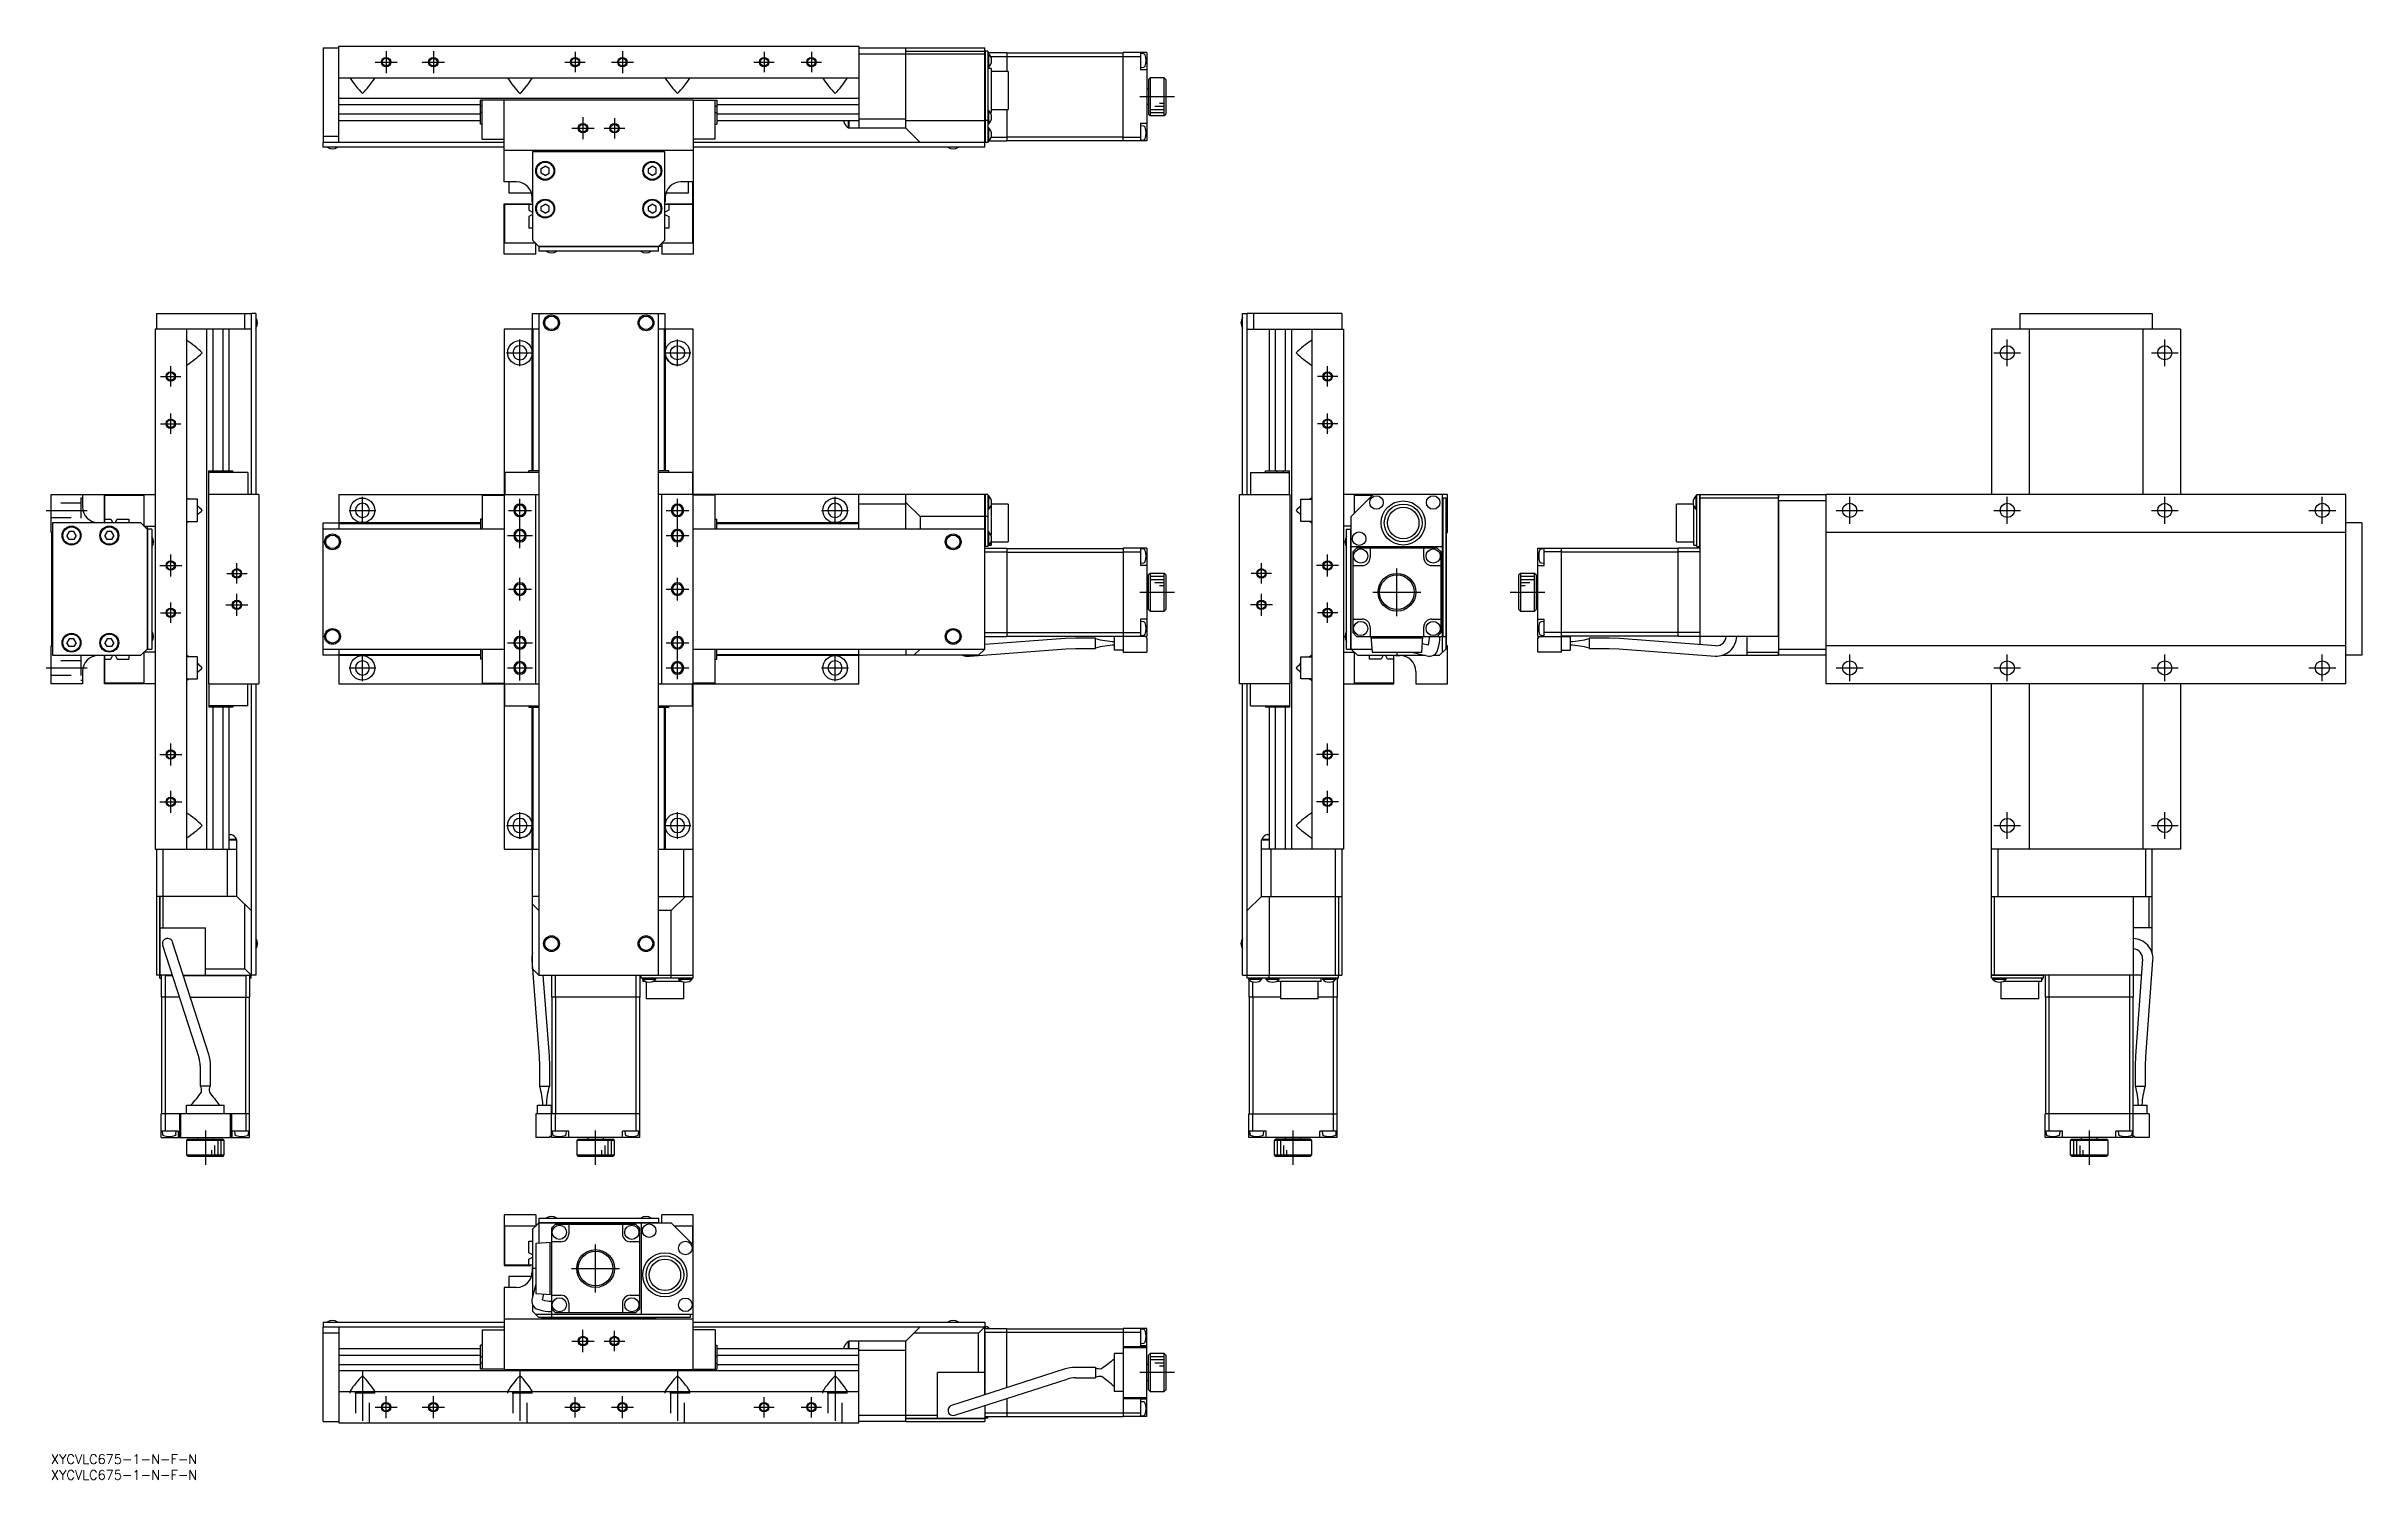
# Model space of a CAD drawing. Extents: x -2 to 733, y -8 to 447.
import ezdxf

# ---------------------------------------------------------------- set-up
doc = ezdxf.new("R2010")
doc.units = 0
doc.header["$LTSCALE"] = 0.5
doc.linetypes.add('CENTER', pattern=[50.8, 31.75, -6.35, 6.35, -6.35])
doc.linetypes.add('DASHED', pattern=[19.05, 12.7, -6.35])
for name, color, linetype in [('MSM_CENTER', 1, 'CENTER'), ('MSM_CONTINUOUS', 7, 'CONTINUOUS'), ('MSM_DASHED', 4, 'DASHED'), ('MSM_NARROW', 5, 'CONTINUOUS'), ('MSM_PART_NUMBER', 7, 'CONTINUOUS')]:
    doc.layers.add(name, color=color, linetype=linetype)
doc.styles.get("Standard").update_dxf_attribs({"font": 'txt.shx', "height": 3, "bigfont": 'bigfont.shx'})

# ---------------------------------------------------------------- blocks, each defined once
blk = doc.blocks.new('*U2')
at = {"layer": 'MSM_PART_NUMBER'}
blk.add_text('XYCVLC675-1-N-F-N', height=3, dxfattribs=at).set_placement((0, -3))
blk = doc.blocks.new('*U3')
at = {"layer": 'MSM_PART_NUMBER'}
blk.add_text('XYCVLC675-1-N-F-N', height=3, dxfattribs=at).set_placement((0, -8))

msp = doc.modelspace()

# ---------------------------------------------------------------- linework, layer by layer
at = {"layer": 'MSM_CENTER'}
for p, q in [((102.84, 441.84), (109.84, 441.84)), ((106.34, 445.34), (106.34, 438.34)), ((117.84, 441.84), (124.84, 441.84)), ((121.34, 445.34), (121.34, 438.34)), ((163.11, 441.84), (169.57, 441.84)), ((166.34, 445.07), (166.34, 438.61)), ((177.84, 441.84), (184.84, 441.84)), ((181.34, 445.34), (181.34, 438.34)), ((223.11, 441.84), (229.57, 441.84)), ((226.34, 445.07), (226.34, 438.61)), ((238.11, 441.84), (244.57, 441.84)), ((241.34, 445.07), (241.34, 438.61)), ((356.57, 430.84), (345.62, 430.84)), ((165.34, 420.84), (172.34, 420.84)), ((168.84, 424.34), (168.84, 417.34)), ((175.61, 420.84), (182.07, 420.84)), ((178.84, 424.07), (178.84, 417.61)), ((148.84, 345.34), (148.84, 353.84)), ((198.84, 345.34), (198.84, 353.84)), ((620.89, 345.34), (620.89, 353.84)), ((670.89, 345.34), (670.89, 353.84)), ((144.59, 349.59), (153.09, 349.59)), ((194.59, 349.59), (203.09, 349.59)), ((616.64, 349.59), (625.14, 349.59)), ((666.64, 349.59), (675.14, 349.59)), ((34.77, 342.09), (41.23, 342.09)), ((38, 338.86), (38, 345.32)), ((408.41, 342.09), (401.96, 342.09)), ((405.18, 338.86), (405.18, 345.32)), ((34.77, 327.09), (41.23, 327.09)), ((38, 323.86), (38, 330.32)), ((408.41, 327.09), (401.96, 327.09)), ((405.18, 323.86), (405.18, 330.32)), ((98.84, 295.34), (98.84, 303.84)), ((148.84, 287.59), (148.84, 303.21)), ((198.84, 287.97), (198.84, 303.21)), ((248.84, 295.34), (248.84, 303.84)), ((570.89, 295.34), (570.89, 303.84)), ((620.89, 295.34), (620.89, 303.84)), ((670.89, 295.34), (670.89, 303.84)), ((720.89, 295.34), (720.89, 303.84)), ((-1.5, 299.59), (11.5, 299.59)), ((94.59, 299.59), (103.09, 299.59)), ((145.22, 299.59), (152.46, 299.59)), ((195.22, 299.59), (202.46, 299.59)), ((244.59, 299.59), (253.09, 299.59)), ((566.64, 299.59), (575.14, 299.59)), ((616.64, 299.59), (625.14, 299.59)), ((666.64, 299.59), (675.14, 299.59)), ((716.64, 299.59), (725.14, 299.59)), ((144.84, 291.59), (152.84, 291.59)), ((195.22, 291.59), (202.46, 291.59)), ((34.5, 282.09), (41.5, 282.09)), ((38, 278.59), (38, 285.59)), ((55.77, 279.59), (62.23, 279.59)), ((59, 276.36), (59, 282.82)), ((387.41, 279.59), (380.96, 279.59)), ((384.18, 276.36), (384.18, 282.82)), ((408.68, 282.09), (401.68, 282.09)), ((405.18, 278.59), (405.18, 285.59)), ((427.18, 265.99), (427.18, 281.19)), ((59, 266.09), (59, 273.09)), ((145.22, 274.59), (152.46, 274.59)), ((148.84, 270.97), (148.84, 278.21)), ((195.22, 274.59), (202.46, 274.59)), ((198.84, 270.97), (198.84, 278.21)), ((345.62, 273.59), (356.57, 273.59)), ((384.18, 266.09), (384.18, 273.09)), ((419.58, 273.59), (434.78, 273.59)), ((463.16, 273.59), (474.11, 273.59)), ((34.77, 267.09), (41.23, 267.09)), ((38, 263.86), (38, 270.32)), ((55.5, 269.59), (62.5, 269.59)), ((387.68, 269.59), (380.68, 269.59)), ((408.41, 267.09), (401.96, 267.09)), ((405.18, 263.86), (405.18, 270.32)), ((144.84, 257.59), (152.84, 257.59)), ((148.84, 245.59), (148.84, 261.59)), ((195.22, 257.59), (202.46, 257.59)), ((198.84, 245.97), (198.84, 261.21)), ((98.84, 245.34), (98.84, 253.84)), ((248.84, 245.34), (248.84, 253.84)), ((570.89, 245.34), (570.89, 253.84)), ((620.89, 245.34), (620.89, 253.84)), ((670.89, 245.34), (670.89, 253.84)), ((720.89, 245.34), (720.89, 253.84)), ((-1.5, 249.59), (11.5, 249.59)), ((94.59, 249.59), (103.09, 249.59)), ((144.84, 249.59), (152.84, 249.59)), ((195.22, 249.59), (202.46, 249.59)), ((244.59, 249.59), (253.09, 249.59)), ((566.64, 249.59), (575.14, 249.59)), ((616.64, 249.59), (625.14, 249.59)), ((666.64, 249.59), (675.14, 249.59)), ((716.64, 249.59), (725.14, 249.59)), ((34.5, 222.09), (41.5, 222.09)), ((38, 218.59), (38, 225.59)), ((408.68, 222.09), (401.68, 222.09)), ((405.18, 218.59), (405.18, 225.59)), ((34.5, 207.09), (41.5, 207.09)), ((38, 203.59), (38, 210.59)), ((408.68, 207.09), (401.68, 207.09)), ((405.18, 203.59), (405.18, 210.59)), ((144.59, 199.59), (153.09, 199.59)), ((148.84, 195.34), (148.84, 203.84)), ((194.59, 199.59), (203.09, 199.59)), ((198.84, 195.34), (198.84, 203.84)), ((616.64, 199.59), (625.14, 199.59)), ((620.89, 195.34), (620.89, 203.84)), ((666.64, 199.59), (675.14, 199.59)), ((670.89, 195.34), (670.89, 203.84)), ((49, 102.82), (49, 91.87)), ((172.84, 91.87), (172.84, 102.82)), ((394.18, 102.82), (394.18, 91.87)), ((646.89, 102.82), (646.89, 91.87)), ((172.84, 51.4), (172.84, 66.6)), ((165.24, 59), (180.44, 59)), ((168.84, 32.5), (168.84, 39.5)), ((178.84, 32.77), (178.84, 39.23)), ((165.34, 36), (172.34, 36)), ((175.61, 36), (182.07, 36)), ((98.84, 26.5), (98.84, 8)), ((148.84, 26.5), (148.84, 8)), ((198.84, 26.5), (198.84, 8)), ((248.84, 26.5), (248.84, 8)), ((356.57, 26), (345.62, 26)), ((102.84, 15), (109.84, 15)), ((106.34, 11.5), (106.34, 18.5)), ((117.84, 15), (124.84, 15)), ((121.34, 11.5), (121.34, 18.5)), ((163.11, 15), (169.57, 15)), ((166.34, 11.77), (166.34, 18.23)), ((177.84, 15), (184.84, 15)), ((181.34, 11.5), (181.34, 18.5)), ((223.11, 15), (229.57, 15)), ((226.34, 11.77), (226.34, 18.23)), ((238.11, 15), (244.57, 15)), ((241.34, 11.77), (241.34, 18.23))]:
    msp.add_line(p, q, dxfattribs=at)
at = {"layer": 'MSM_CONTINUOUS'}
for p, q in [((86.34, 446.34), (91.34, 446.34)), ((86.34, 446.34), (86.34, 416.34)), ((91.34, 446.84), (256.34, 446.84)), ((91.34, 416.34), (91.34, 446.84)), ((256.34, 446.84), (256.34, 420.84)), ((256.34, 446.34), (296.34, 446.34)), ((296.34, 444.34), (256.34, 444.34)), ((271.34, 420.84), (271.34, 446.34)), ((271.34, 445.34), (296.34, 445.34)), ((296.34, 445.44), (296.24, 445.34)), ((296.34, 445.44), (296.34, 446.34)), ((296.34, 416.34), (296.34, 445.34)), ((296.44, 445.34), (296.34, 445.24)), ((296.44, 445.34), (296.44, 416.34)), ((297.34, 445.34), (296.44, 445.34)), ((297.34, 445.34), (297.34, 416.34)), ((297.34, 444.84), (303.34, 444.84)), ((297.64, 444.49), (297.34, 444.49)), ((297.64, 440.19), (297.64, 444.49)), ((298.25, 443.64), (303.34, 443.64)), ((303.34, 444.84), (303.34, 438.84)), ((303.34, 444.74), (340.34, 444.74)), ((303.34, 443.6), (340.34, 443.6)), ((347.84, 444.84), (340.34, 444.84)), ((340.34, 416.84), (340.34, 444.84)), ((340.34, 443.64), (345.84, 443.64)), ((345.84, 444.84), (345.84, 439.34)), ((346.83, 444.5), (345.84, 444.59)), ((347.84, 444.84), (347.84, 416.84)), ((91.34, 436.84), (256.34, 436.84)), ((95.1, 436.84), (94.94, 436.71)), ((102.59, 436.84), (102.74, 436.71)), ((145.1, 436.84), (144.94, 436.71)), ((152.59, 436.84), (152.74, 436.71)), ((195.1, 436.84), (194.94, 436.71)), ((202.59, 436.84), (202.74, 436.71)), ((245.1, 436.84), (244.94, 436.71)), ((252.59, 436.84), (252.74, 436.71)), ((297.34, 440.19), (297.64, 440.19)), ((298.34, 439.84), (297.34, 439.84)), ((298.34, 439.84), (298.34, 425.84)), ((303.84, 438.84), (298.34, 438.84)), ((303.84, 438.84), (303.84, 426.84)), ((345.84, 440.09), (346.83, 440.18)), ((347.84, 439.34), (345.84, 439.34)), ((348.84, 436.84), (348.34, 436.34)), ((348.34, 436.34), (348.34, 425.34)), ((353.34, 436.84), (348.84, 436.84)), ((348.84, 436.84), (348.84, 424.84)), ((353.84, 436.34), (353.34, 436.84)), ((353.34, 424.84), (353.34, 436.84)), ((353.84, 436.34), (353.84, 425.34)), ((91.34, 430.34), (256.34, 430.34)), ((91.34, 428.38), (136.34, 428.38)), ((136.34, 422.14), (136.34, 429.74)), ((143.84, 429.74), (136.34, 429.74)), ((136.84, 427.87), (136.34, 427.87)), ((136.84, 417.34), (136.84, 429.74)), ((143.84, 429.84), (203.84, 429.84)), ((143.84, 403.84), (143.84, 429.84)), ((203.84, 429.84), (203.84, 380.84)), ((203.84, 429.74), (211.34, 429.74)), ((210.84, 417.34), (210.84, 429.74)), ((210.84, 427.87), (211.34, 427.87)), ((211.34, 429.74), (211.34, 422.14)), ((211.34, 428.38), (256.34, 428.38)), ((297.64, 426.49), (297.34, 426.49)), ((297.64, 422.19), (297.64, 426.49)), ((298.34, 426.84), (303.84, 426.84)), ((303.34, 426.84), (303.34, 416.84)), ((348.34, 433.34), (347.84, 433.34)), ((347.84, 428.34), (348.34, 428.34)), ((136.34, 425.3), (91.34, 425.3)), ((91.34, 423.34), (136.34, 423.34)), ((136.84, 425.82), (136.34, 425.82)), ((136.84, 422.14), (136.34, 422.14)), ((210.84, 425.82), (211.34, 425.82)), ((210.84, 422.14), (211.34, 422.14)), ((256.34, 425.3), (211.34, 425.3)), ((211.34, 423.34), (256.34, 423.34)), ((251.69, 422.62), (251.69, 423.34)), ((253.14, 420.99), (253.14, 423.34)), ((253.14, 420.99), (253.34, 420.99)), ((253.34, 420.84), (253.34, 423.34)), ((271.34, 420.84), (253.34, 420.84)), ((256.44, 423.84), (271.34, 423.84)), ((271.34, 423.34), (296.34, 423.34)), ((271.34, 420.84), (275.84, 416.34)), ((296.34, 423.38), (296.44, 423.34)), ((297.34, 423.34), (296.44, 423.34)), ((297.34, 422.19), (297.64, 422.19)), ((297.64, 420.99), (297.34, 420.99)), ((297.64, 416.69), (297.64, 420.99)), ((298.14, 425.84), (298.34, 425.84)), ((347.84, 422.34), (345.84, 422.34)), ((345.84, 422.34), (345.84, 416.84)), ((346.83, 421.5), (345.84, 421.59)), ((348.34, 425.34), (348.84, 424.84)), ((348.84, 424.84), (353.34, 424.84)), ((353.34, 424.84), (353.84, 425.34)), ((86.34, 418.34), (91.34, 418.34)), ((86.34, 416.24), (86.44, 416.34)), ((143.84, 416.34), (86.34, 416.34)), ((86.34, 414.84), (86.34, 416.24)), ((143.84, 414.84), (86.34, 414.84)), ((136.84, 417.34), (143.84, 417.34)), ((143.84, 413.84), (203.84, 413.84)), ((194.84, 413.34), (152.84, 413.34)), ((152.84, 413.34), (152.84, 385.34)), ((155.84, 413.84), (155.84, 413.54)), ((155.84, 413.54), (191.84, 413.54)), ((191.84, 413.54), (191.84, 413.84)), ((194.84, 385.34), (194.84, 413.34)), ((210.84, 417.34), (203.84, 417.34)), ((296.34, 416.34), (203.84, 416.34)), ((296.34, 414.84), (203.84, 414.84)), ((296.34, 416.24), (296.24, 416.34)), ((296.34, 416.44), (296.44, 416.34)), ((296.34, 414.84), (296.34, 416.24)), ((297.34, 416.34), (296.44, 416.34)), ((297.34, 416.69), (297.64, 416.69)), ((297.78, 416.84), (303.34, 416.84)), ((298.43, 418.04), (303.34, 418.04)), ((303.34, 418.08), (340.34, 418.08)), ((303.34, 416.94), (340.34, 416.94)), ((340.34, 418.04), (345.84, 418.04)), ((347.84, 416.84), (340.34, 416.84)), ((345.84, 417.09), (346.83, 417.18)), ((155.59, 408.06), (156.84, 408.78)), ((155.59, 406.62), (155.59, 408.06)), ((156.84, 405.9), (155.59, 406.62)), ((158.09, 408.06), (156.84, 408.78)), ((156.84, 405.9), (158.09, 406.62)), ((158.09, 406.62), (158.09, 408.06)), ((189.59, 408.06), (190.84, 408.78)), ((189.59, 406.62), (189.59, 408.06)), ((190.84, 405.9), (189.59, 406.62)), ((192.09, 408.06), (190.84, 408.78)), ((190.84, 405.9), (192.09, 406.62)), ((192.09, 406.62), (192.09, 408.06)), ((147.74, 403.84), (143.84, 403.84)), ((143.84, 396.84), (152.44, 396.84)), ((143.84, 380.84), (143.84, 396.84)), ((145.34, 403.84), (145.34, 400.34)), ((145.34, 400.34), (152.34, 400.34)), ((152.34, 400.34), (152.34, 400.8)), ((152.44, 396.84), (152.44, 396.74)), ((152.74, 397.34), (152.74, 398.84)), ((152.74, 397.34), (152.84, 397.34)), ((194.84, 397.34), (194.94, 397.34)), ((194.94, 398.84), (194.94, 397.34)), ((195.24, 396.84), (203.84, 396.84)), ((195.24, 396.74), (195.24, 396.84)), ((195.34, 400.8), (195.34, 400.34)), ((195.34, 400.34), (202.34, 400.34)), ((203.84, 403.84), (199.94, 403.84)), ((202.34, 400.34), (202.34, 403.84)), ((203.74, 396.84), (203.74, 403.84)), ((144.04, 384.34), (144.04, 396.74)), ((144.04, 396.74), (152.84, 396.74)), ((151.64, 396.74), (151.64, 394.87)), ((151.64, 394.87), (152.84, 394.18)), ((152.84, 393.5), (151.64, 392.82)), ((151.64, 392.82), (151.64, 389.14)), ((155.59, 396.06), (156.84, 396.78)), ((155.59, 394.62), (155.59, 396.06)), ((156.84, 393.9), (155.59, 394.62)), ((158.09, 396.06), (156.84, 396.78)), ((156.84, 393.9), (158.09, 394.62)), ((158.09, 394.62), (158.09, 396.06)), ((189.59, 396.06), (190.84, 396.78)), ((189.59, 394.62), (189.59, 396.06)), ((190.84, 393.9), (189.59, 394.62)), ((192.09, 396.06), (190.84, 396.78)), ((190.84, 393.9), (192.09, 394.62)), ((192.09, 394.62), (192.09, 396.06)), ((194.84, 396.74), (203.64, 396.74)), ((196.04, 394.87), (194.85, 394.18)), ((194.85, 393.5), (196.04, 392.82)), ((196.04, 396.74), (196.04, 394.87)), ((196.04, 392.82), (196.04, 389.14)), ((203.64, 396.74), (203.64, 384.34)), ((153.84, 384.34), (144.04, 384.34)), ((152.84, 389.14), (151.64, 389.14)), ((152.84, 385.34), (154.84, 383.34)), ((153.84, 384.14), (154.04, 384.14)), ((153.84, 380.84), (153.84, 384.14)), ((193.84, 383.34), (154.84, 383.34)), ((154.84, 383.34), (154.84, 381.84)), ((192.84, 383.24), (154.84, 383.24)), ((192.84, 383.34), (194.84, 385.34)), ((192.84, 381.84), (192.84, 383.34)), ((193.64, 384.14), (193.84, 384.14)), ((203.64, 384.34), (193.84, 384.34)), ((193.84, 384.14), (193.84, 380.84)), ((196.04, 389.14), (194.84, 389.14)), ((153.84, 380.84), (143.84, 380.84)), ((192.84, 381.84), (154.84, 381.84)), ((203.84, 380.84), (193.84, 380.84)), ((33.5, 362.09), (33.5, 357.09)), ((33.5, 362.09), (63.5, 362.09)), ((61.5, 357.09), (61.5, 362.09)), ((63.6, 362.09), (63.5, 361.99)), ((63.5, 362.09), (63.5, 304.59)), ((65, 362.09), (63.6, 362.09)), ((65, 362.09), (65, 304.59)), ((152.84, 357.09), (152.84, 362.09)), ((152.84, 362.09), (194.84, 362.09)), ((154.84, 362.09), (154.84, 152.09)), ((192.84, 152.09), (192.84, 362.09)), ((194.84, 362.09), (194.84, 357.09)), ((378.18, 304.59), (378.18, 362.09)), ((378.18, 362.09), (379.58, 362.09)), ((379.68, 361.99), (379.58, 362.09)), ((409.68, 362.09), (379.68, 362.09)), ((379.68, 304.59), (379.68, 362.09)), ((381.68, 362.09), (381.68, 357.09)), ((409.68, 362.09), (409.68, 357.09)), ((624.89, 362.09), (624.89, 357.09)), ((624.89, 362.09), (666.89, 362.09)), ((666.89, 362.09), (666.89, 357.09)), ((33, 357.09), (33, 192.09)), ((63.5, 357.09), (33, 357.09)), ((43, 357.09), (43, 192.09)), ((43, 353.34), (43.13, 353.49)), ((49.5, 192.09), (49.5, 357.09)), ((51.46, 312.09), (51.46, 357.09)), ((54.54, 357.09), (54.54, 312.09)), ((56.5, 312.09), (56.5, 357.09)), ((154.84, 357.09), (143.84, 357.09)), ((143.84, 357.09), (143.84, 192.09)), ((152.74, 312.09), (152.74, 357.09)), ((153.04, 312.09), (153.04, 357.09)), ((203.84, 357.09), (192.84, 357.09)), ((194.64, 357.09), (194.64, 312.09)), ((194.94, 357.09), (194.94, 312.09)), ((203.84, 152.09), (203.84, 357.09)), ((379.68, 357.09), (410.18, 357.09)), ((386.68, 357.09), (386.68, 312.09)), ((388.65, 312.09), (388.65, 357.09)), ((391.72, 357.09), (391.72, 312.09)), ((393.68, 357.09), (393.68, 192.09)), ((400.18, 353.34), (400.06, 353.49)), ((400.18, 357.09), (400.18, 192.09)), ((410.18, 357.09), (410.18, 192.09)), ((615.89, 357.09), (615.89, 304.59)), ((675.89, 357.09), (615.89, 357.09)), ((627.89, 357.09), (627.89, 304.59)), ((663.89, 357.09), (663.89, 304.59)), ((675.89, 357.09), (675.89, 304.59)), ((43, 345.85), (43.13, 345.69)), ((400.18, 345.85), (400.06, 345.69)), ((50.1, 312.09), (57.7, 312.09)), ((50.1, 304.59), (50.1, 312.09)), ((62.5, 311.59), (50.1, 311.59)), ((51.98, 311.59), (51.98, 312.09)), ((54.02, 311.59), (54.02, 312.09)), ((57.7, 311.59), (57.7, 312.09)), ((62.5, 311.59), (62.5, 304.59)), ((154.84, 311.59), (144.04, 311.59)), ((144.04, 311.59), (144.04, 304.59)), ((154.84, 312.09), (151.64, 312.09)), ((151.64, 311.59), (151.64, 312.09)), ((196.04, 312.09), (192.84, 312.09)), ((203.64, 311.59), (192.84, 311.59)), ((196.04, 311.59), (196.04, 312.09)), ((203.64, 311.59), (203.64, 304.59)), ((380.68, 311.59), (393.08, 311.59)), ((380.68, 311.59), (380.68, 304.59)), ((385.48, 312.09), (393.08, 312.09)), ((385.48, 311.59), (385.48, 312.09)), ((389.16, 311.59), (389.16, 312.09)), ((391.21, 311.59), (391.21, 312.09)), ((393.08, 304.59), (393.08, 312.09)), ((0, 292.59), (0, 304.59)), ((0, 304.59), (33, 304.59)), ((10, 304.59), (10, 300.69)), ((17, 304.49), (10, 304.49)), ((17, 295.99), (17, 304.59)), ((17.1, 304.39), (29.5, 304.39)), ((17.1, 295.59), (17.1, 304.39)), ((29.5, 304.39), (29.5, 294.59)), ((43, 303.34), (43.13, 303.49)), ((46.5, 303.09), (43, 303.09)), ((46.5, 296.09), (46.5, 303.09)), ((66, 304.59), (50, 304.59)), ((50, 304.59), (50, 244.59)), ((66, 304.59), (66, 244.59)), ((91.34, 304.59), (91.34, 293.59)), ((91.34, 304.59), (154.84, 304.59)), ((136.84, 304.39), (143.84, 304.39)), ((136.84, 304.39), (136.84, 293.59)), ((153.84, 244.59), (153.84, 304.59)), ((296.34, 304.59), (192.84, 304.59)), ((193.84, 244.59), (193.84, 304.59)), ((210.84, 304.39), (203.84, 304.39)), ((210.84, 293.59), (210.84, 304.39)), ((256.34, 293.59), (256.34, 304.59)), ((271.34, 301.59), (256.34, 301.59)), ((271.34, 293.59), (271.34, 304.59)), ((271.34, 302.09), (275.84, 297.59)), ((296.34, 255.59), (296.34, 304.59)), ((296.44, 304.59), (296.34, 304.49)), ((297.34, 304.59), (296.44, 304.59)), ((296.44, 304.59), (296.44, 288.09)), ((297.34, 304.59), (297.34, 288.09)), ((297.64, 304.24), (297.34, 304.24)), ((297.64, 299.94), (297.64, 304.24)), ((303.84, 301.59), (298.5, 301.59)), ((303.84, 301.59), (303.84, 289.59)), ((377.18, 304.59), (393.18, 304.59)), ((377.18, 244.59), (377.18, 304.59)), ((393.18, 304.59), (393.18, 244.59)), ((396.68, 296.09), (396.68, 303.09)), ((396.68, 303.09), (400.18, 303.09)), ((400.18, 303.34), (400.06, 303.49)), ((443.18, 304.59), (410.18, 304.59)), ((419.68, 304.59), (412.68, 297.59)), ((413.68, 298.59), (413.68, 304.39)), ((413.68, 304.39), (419.48, 304.39)), ((441.68, 254.59), (441.68, 304.59)), ((441.68, 303.59), (442.68, 303.59)), ((441.78, 303.59), (441.78, 259.59)), ((442.68, 303.59), (442.68, 255.59)), ((443.18, 292.59), (443.18, 304.59)), ((515.89, 289.59), (515.89, 301.59)), ((521.23, 301.59), (515.89, 301.59)), ((522.1, 304.24), (522.1, 299.94)), ((522.39, 304.24), (522.1, 304.24)), ((522.39, 288.09), (522.39, 304.59)), ((522.39, 304.59), (523.29, 304.59)), ((523.29, 288.09), (523.29, 304.59)), ((523.29, 304.59), (523.39, 304.49)), ((523.39, 304.59), (548.29, 304.59)), ((523.39, 257), (523.39, 304.59)), ((523.39, 303.59), (548.39, 303.59)), ((548.29, 304.59), (548.39, 304.49)), ((548.29, 259.59), (548.29, 304.59)), ((548.39, 304.59), (563.29, 304.59)), ((548.39, 303.59), (548.39, 304.59)), ((563.39, 302.59), (548.39, 302.59)), ((548.39, 253.59), (548.39, 302.59)), ((563.39, 304.49), (563.29, 304.59)), ((728.39, 304.59), (563.39, 304.59)), ((563.39, 244.59), (563.39, 304.59)), ((728.39, 244.59), (728.39, 304.59)), ((28.5, 295.59), (0.5, 295.59)), ((0.5, 295.59), (0.5, 253.59)), ((15, 295.69), (16.5, 295.69)), ((16.5, 295.59), (16.5, 295.69)), ((17.1, 295.99), (17, 295.99)), ((17.1, 296.79), (18.98, 296.79)), ((18.98, 296.79), (19.66, 295.6)), ((20.34, 295.6), (21.02, 296.79)), ((21.02, 296.79), (24.7, 296.79)), ((24.7, 296.79), (24.7, 295.59)), ((30.5, 293.59), (28.5, 295.59)), ((29.7, 294.39), (29.7, 294.59)), ((29.7, 294.59), (33, 294.59)), ((30.5, 294.59), (30.5, 255.59)), ((43, 296.09), (46.5, 296.09)), ((43, 295.85), (43.13, 295.69)), ((86.34, 295.59), (91.34, 295.59)), ((86.34, 253.59), (86.34, 295.59)), ((91.34, 295.69), (136.34, 295.69)), ((91.34, 295.39), (136.34, 295.39)), ((136.34, 296.79), (136.34, 293.59)), ((136.84, 296.79), (136.34, 296.79)), ((210.84, 296.79), (211.34, 296.79)), ((211.34, 293.59), (211.34, 296.79)), ((211.34, 295.69), (256.34, 295.69)), ((211.34, 295.39), (256.34, 295.39)), ((296.34, 297.59), (275.84, 297.59)), ((275.84, 297.59), (275.84, 293.59)), ((296.34, 297.55), (296.44, 297.59)), ((297.34, 297.59), (296.44, 297.59)), ((297.34, 299.94), (297.64, 299.94)), ((298.34, 301.02), (298.34, 291.67)), ((400.18, 296.09), (396.68, 296.09)), ((400.18, 295.85), (400.06, 295.69)), ((412.68, 294.59), (410.18, 294.59)), ((412.68, 255.59), (412.68, 297.59)), ((521.39, 288.59), (521.39, 301.02)), ((522.1, 299.94), (522.39, 299.94)), ((733.39, 295.59), (728.39, 295.59)), ((733.39, 295.59), (733.39, 253.59)), ((0.3, 292.59), (0, 292.59)), ((0.3, 256.59), (0.3, 292.59)), ((5.78, 292.84), (5.06, 291.59)), ((5.78, 290.34), (5.06, 291.59)), ((7.22, 292.84), (5.78, 292.84)), ((7.22, 290.34), (5.78, 290.34)), ((7.94, 291.59), (7.22, 292.84)), ((7.94, 291.59), (7.22, 290.34)), ((17.78, 292.84), (17.06, 291.59)), ((17.78, 290.34), (17.06, 291.59)), ((19.22, 292.84), (17.78, 292.84)), ((19.22, 290.34), (17.78, 290.34)), ((19.94, 291.59), (19.22, 292.84)), ((19.94, 291.59), (19.22, 290.34)), ((32, 293.59), (30.5, 293.59)), ((30.6, 293.59), (30.6, 255.59)), ((32, 293.59), (32, 255.59)), ((143.84, 293.59), (86.34, 293.59)), ((296.34, 293.59), (203.84, 293.59)), ((296.34, 288.19), (296.44, 288.09)), ((296.34, 287.59), (303.34, 287.59)), ((297.34, 288.09), (296.44, 288.09)), ((297.64, 292.74), (297.34, 292.74)), ((297.34, 288.44), (297.64, 288.44)), ((297.64, 288.44), (297.64, 292.74)), ((297.78, 288.59), (298.34, 288.59)), ((298.34, 289.52), (298.34, 288.59)), ((298.37, 289.59), (303.84, 289.59)), ((303.34, 287.59), (303.34, 259.59)), ((303.34, 287.49), (340.34, 287.49)), ((340.34, 287.59), (340.34, 254.59)), ((347.84, 287.59), (340.34, 287.59)), ((345.84, 287.59), (345.84, 282.09)), ((346.83, 287.26), (345.84, 287.34)), ((347.84, 287.59), (347.84, 259.59)), ((411.18, 255.59), (411.18, 293.59)), ((411.18, 293.59), (412.68, 293.59)), ((412.58, 255.59), (412.58, 293.59)), ((412.68, 288.09), (441.68, 288.09)), ((414.38, 287.59), (413.18, 286.39)), ((439.98, 287.59), (414.38, 287.59)), ((418.68, 287.59), (418.68, 284.59)), ((435.68, 284.59), (435.68, 287.59)), ((441.18, 286.39), (439.98, 287.59)), ((442.88, 292.59), (443.18, 292.59)), ((442.88, 256.59), (442.88, 292.59)), ((471.89, 259.59), (471.89, 287.59)), ((471.89, 287.59), (479.39, 287.59)), ((473.89, 287.34), (472.9, 287.26)), ((473.89, 282.09), (473.89, 287.59)), ((479.39, 254.59), (479.39, 287.59)), ((516.39, 287.49), (479.39, 287.49)), ((515.89, 289.59), (521.39, 289.59)), ((523.39, 287.59), (516.39, 287.59)), ((516.39, 259.59), (516.39, 287.59)), ((521.39, 288.59), (522.39, 288.59)), ((522.1, 288.59), (522.1, 288.44)), ((522.1, 288.44), (522.39, 288.44)), ((522.39, 288.09), (523.29, 288.09)), ((523.29, 288.09), (523.39, 288.19)), ((728.39, 292.59), (563.39, 292.59)), ((296.34, 286.39), (303.34, 286.39)), ((303.34, 286.35), (340.34, 286.35)), ((340.34, 286.39), (345.84, 286.39)), ((345.84, 282.84), (346.83, 282.93)), ((347.84, 282.09), (345.84, 282.09)), ((348.84, 279.59), (348.34, 279.09)), ((348.84, 279.59), (348.84, 267.59)), ((353.34, 279.59), (348.84, 279.59)), ((353.34, 267.59), (353.34, 279.59)), ((353.84, 279.09), (353.34, 279.59)), ((413.18, 286.39), (413.18, 260.79)), ((413.18, 282.09), (416.18, 282.09)), ((438.18, 282.09), (441.18, 282.09)), ((441.18, 260.79), (441.18, 286.39)), ((466.39, 279.59), (465.89, 279.09)), ((466.39, 279.59), (466.39, 267.59)), ((470.89, 279.59), (466.39, 279.59)), ((470.89, 267.59), (470.89, 279.59)), ((471.39, 279.09), (470.89, 279.59)), ((471.89, 282.09), (473.89, 282.09)), ((472.9, 282.93), (473.89, 282.84)), ((479.39, 286.39), (473.89, 286.39)), ((516.39, 286.35), (479.39, 286.35)), ((523.39, 286.39), (516.39, 286.39)), ((348.34, 276.09), (347.84, 276.09)), ((348.34, 268.09), (348.34, 279.09)), ((353.84, 279.09), (353.84, 268.09)), ((465.89, 268.09), (465.89, 279.09)), ((471.39, 279.09), (471.39, 268.09)), ((471.89, 276.09), (471.39, 276.09)), ((347.84, 265.09), (345.84, 265.09)), ((345.84, 265.09), (345.84, 259.59)), ((347.84, 271.09), (348.34, 271.09)), ((348.34, 268.09), (348.84, 267.59)), ((348.84, 267.59), (353.34, 267.59)), ((353.34, 267.59), (353.84, 268.09)), ((413.18, 265.09), (416.18, 265.09)), ((438.18, 265.09), (441.18, 265.09)), ((465.89, 268.09), (466.39, 267.59)), ((466.39, 267.59), (470.89, 267.59)), ((470.89, 267.59), (471.39, 268.09)), ((471.39, 271.09), (471.89, 271.09)), ((471.89, 265.09), (473.89, 265.09)), ((473.89, 259.59), (473.89, 265.09)), ((5.78, 258.84), (5.06, 257.59)), ((5.78, 256.34), (5.06, 257.59)), ((7.22, 258.84), (5.78, 258.84)), ((7.94, 257.59), (7.22, 258.84)), ((7.94, 257.59), (7.22, 256.34)), ((17.78, 258.84), (17.06, 257.59)), ((17.78, 256.34), (17.06, 257.59)), ((19.22, 258.84), (17.78, 258.84)), ((19.94, 257.59), (19.22, 258.84)), ((19.94, 257.59), (19.22, 256.34)), ((296.34, 260.79), (303.34, 260.79)), ((296.34, 259.69), (296.44, 259.59)), ((321.89, 258.92), (296.34, 257)), ((296.44, 259.59), (303.34, 259.59)), ((303.34, 260.84), (340.34, 260.84)), ((303.34, 259.69), (340.34, 259.69)), ((325.16, 259.04), (321.89, 258.92)), ((331.54, 259.04), (325.16, 259.04)), ((331.54, 255.74), (331.54, 259.04)), ((337.54, 255.19), (337.54, 259.59)), ((347.84, 259.59), (337.54, 259.59)), ((340.34, 260.79), (345.84, 260.79)), ((346.83, 264.26), (345.84, 264.34)), ((345.84, 259.84), (346.83, 259.93)), ((347.54, 259.59), (347.54, 259.09)), ((347.84, 259.09), (347.54, 259.09)), ((347.84, 259.09), (347.84, 254.59)), ((413.18, 260.79), (414.38, 259.59)), ((414.38, 259.59), (441.68, 259.59)), ((418.68, 262.59), (418.68, 259.59)), ((418.93, 259.59), (419.28, 254.59)), ((418.97, 259.09), (435.4, 259.09)), ((435.09, 254.59), (435.43, 259.59)), ((435.68, 259.59), (435.68, 262.59)), ((439.98, 259.59), (441.18, 260.79)), ((441.78, 259.59), (441.68, 259.69)), ((441.78, 259.59), (442.68, 259.59)), ((471.89, 259.59), (482.19, 259.59)), ((471.89, 254.59), (471.89, 259.09)), ((471.89, 259.09), (472.19, 259.09)), ((472.19, 259.09), (472.19, 259.59)), ((473.89, 264.34), (472.9, 264.26)), ((472.9, 259.93), (473.89, 259.84)), ((479.39, 260.79), (473.89, 260.79)), ((516.39, 260.84), (479.39, 260.84)), ((516.39, 259.69), (479.39, 259.69)), ((482.19, 259.59), (482.19, 255.19)), ((488.19, 259.04), (488.19, 255.74)), ((494.57, 259.04), (488.19, 259.04)), ((497.84, 258.92), (494.57, 259.04)), ((528.41, 256.62), (497.84, 258.92)), ((523.39, 260.79), (516.39, 260.79)), ((523.29, 259.59), (516.39, 259.59)), ((523.39, 259.69), (523.29, 259.59)), ((548.39, 259.59), (523.39, 259.59)), ((538.39, 253.59), (538.39, 259.59)), ((0, 244.59), (0, 256.59)), ((0, 256.59), (0.3, 256.59)), ((0.5, 253.59), (28.5, 253.59)), ((7.22, 256.34), (5.78, 256.34)), ((16.5, 253.49), (15, 253.49)), ((16.5, 253.49), (16.5, 253.59)), ((17, 244.59), (17, 253.19)), ((17, 253.19), (17.1, 253.19)), ((17.1, 244.79), (17.1, 253.59)), ((17.1, 252.39), (18.98, 252.39)), ((19.22, 256.34), (17.78, 256.34)), ((18.98, 252.39), (19.66, 253.59)), ((20.34, 253.59), (21.02, 252.39)), ((21.02, 252.39), (24.7, 252.39)), ((24.7, 253.59), (24.7, 252.39)), ((28.5, 253.59), (30.5, 255.59)), ((29.5, 254.59), (29.5, 244.79)), ((29.7, 254.59), (29.7, 254.79)), ((33, 254.59), (29.7, 254.59)), ((30.5, 255.59), (32, 255.59)), ((43, 253.34), (43.13, 253.49)), ((46.5, 253.09), (43, 253.09)), ((46.5, 246.09), (46.5, 253.09)), ((86.34, 255.59), (143.84, 255.59)), ((91.34, 253.59), (86.34, 253.59)), ((91.34, 255.59), (91.34, 244.59)), ((136.34, 253.79), (91.34, 253.79)), ((136.34, 253.49), (91.34, 253.49)), ((136.34, 255.59), (136.34, 252.39)), ((136.84, 252.39), (136.34, 252.39)), ((136.84, 255.59), (136.84, 244.79)), ((203.84, 255.59), (296.34, 255.59)), ((210.84, 244.79), (210.84, 255.59)), ((210.84, 252.39), (211.34, 252.39)), ((211.34, 252.39), (211.34, 255.59)), ((256.34, 253.79), (211.34, 253.79)), ((256.34, 253.49), (211.34, 253.49)), ((256.34, 244.59), (256.34, 255.59)), ((294.34, 253.59), (256.34, 253.59)), ((271.34, 255.59), (271.34, 253.59)), ((275.84, 255.59), (273.84, 253.59)), ((291.57, 253.33), (322.14, 255.63)), ((294.34, 253.59), (296.34, 255.59)), ((322.14, 255.63), (325.16, 255.74)), ((325.16, 255.74), (331.54, 255.74)), ((340.34, 255.19), (337.54, 255.19)), ((340.34, 254.59), (347.84, 254.59)), ((396.68, 246.09), (396.68, 253.09)), ((396.68, 253.09), (400.18, 253.09)), ((400.18, 253.34), (400.06, 253.49)), ((410.18, 254.59), (413.48, 254.59)), ((411.18, 255.59), (419.21, 255.59)), ((414.68, 253.59), (412.68, 255.59)), ((413.48, 254.59), (413.48, 254.79)), ((413.68, 244.79), (413.68, 254.59)), ((414.68, 253.59), (436.21, 253.59)), ((418.48, 252.39), (418.48, 253.59)), ((422.16, 252.39), (418.48, 252.39)), ((419.28, 254.59), (435.09, 254.59)), ((422.85, 253.59), (422.16, 252.39)), ((424.21, 252.39), (423.52, 253.59)), ((426.08, 252.39), (424.21, 252.39)), ((426.08, 253.59), (426.08, 244.79)), ((426.18, 253.19), (426.08, 253.19)), ((426.18, 244.59), (426.18, 253.19)), ((426.68, 253.49), (426.68, 253.59)), ((426.68, 253.49), (428.18, 253.49)), ((427.18, 254.59), (427.18, 253.59)), ((431.92, 254.59), (437.17, 253.37)), ((437.11, 256.77), (435.27, 257.2)), ((438.71, 253.59), (440.68, 253.59)), ((440.68, 253.59), (442.68, 255.59)), ((443.18, 256.59), (442.88, 256.59)), ((443.18, 244.59), (443.18, 256.59)), ((479.39, 254.59), (471.89, 254.59)), ((479.39, 255.19), (482.19, 255.19)), ((488.19, 255.74), (494.57, 255.74)), ((494.57, 255.74), (497.6, 255.63)), ((497.6, 255.63), (528.17, 253.33)), ((530.46, 253.59), (548.29, 253.59)), ((538.39, 254.59), (548.29, 254.59)), ((548.29, 254.59), (548.39, 254.74)), ((548.29, 253.59), (548.29, 254.59)), ((548.39, 253.69), (548.29, 253.59)), ((548.39, 255.59), (563.39, 255.59)), ((563.29, 253.59), (548.39, 253.59)), ((563.29, 253.59), (563.39, 253.69)), ((728.39, 256.59), (563.39, 256.59)), ((733.39, 253.59), (728.39, 253.59)), ((10, 244.59), (0, 244.59)), ((10, 248.49), (10, 244.59)), ((33, 244.59), (17, 244.59)), ((29.5, 244.79), (17.1, 244.79)), ((43, 246.09), (46.5, 246.09)), ((43, 245.85), (43.13, 245.69)), ((50, 244.59), (66, 244.59)), ((50.1, 244.59), (50.1, 237.09)), ((62.5, 237.59), (62.5, 244.59)), ((63.5, 244.59), (63.5, 152.09)), ((65, 244.59), (65, 152.09)), ((91.34, 244.59), (154.84, 244.59)), ((136.84, 244.79), (143.84, 244.79)), ((144.04, 237.59), (144.04, 244.59)), ((192.84, 244.59), (256.34, 244.59)), ((203.64, 237.59), (203.64, 244.59)), ((210.84, 244.79), (203.84, 244.79)), ((393.18, 244.59), (377.18, 244.59)), ((378.18, 152.09), (378.18, 244.59)), ((379.68, 152.09), (379.68, 244.59)), ((380.68, 237.59), (380.68, 244.59)), ((393.08, 244.59), (393.08, 237.09)), ((400.18, 246.09), (396.68, 246.09)), ((400.18, 245.85), (400.06, 245.69)), ((410.18, 244.59), (426.18, 244.59)), ((426.08, 244.79), (413.68, 244.79)), ((433.18, 248.49), (433.18, 244.59)), ((433.18, 244.59), (443.18, 244.59)), ((728.39, 244.59), (563.39, 244.59)), ((615.89, 152.09), (615.89, 244.59)), ((627.89, 244.59), (627.89, 192.09)), ((663.89, 244.59), (663.89, 192.09)), ((675.89, 244.59), (675.89, 192.09)), ((62.5, 237.59), (50.1, 237.59)), ((57.7, 237.09), (50.1, 237.09)), ((51.46, 192.09), (51.46, 237.09)), ((51.98, 237.59), (51.98, 237.09)), ((54.02, 237.59), (54.02, 237.09)), ((54.54, 237.09), (54.54, 192.09)), ((56.5, 192.09), (56.5, 237.09)), ((57.7, 237.59), (57.7, 237.09)), ((144.04, 237.59), (154.84, 237.59)), ((151.64, 237.59), (151.64, 237.09)), ((151.64, 237.09), (154.84, 237.09)), ((152.74, 192.09), (152.74, 237.09)), ((153.04, 192.09), (153.04, 237.09)), ((192.84, 237.59), (203.64, 237.59)), ((192.84, 237.09), (196.04, 237.09)), ((194.64, 237.09), (194.64, 192.09)), ((194.94, 237.09), (194.94, 192.09)), ((196.04, 237.59), (196.04, 237.09)), ((380.68, 237.59), (393.08, 237.59)), ((385.48, 237.59), (385.48, 237.09)), ((393.08, 237.09), (385.48, 237.09)), ((386.68, 237.09), (386.68, 192.09)), ((388.65, 192.09), (388.65, 237.09)), ((389.16, 237.59), (389.16, 237.09)), ((391.21, 237.59), (391.21, 237.09)), ((391.72, 237.09), (391.72, 192.09)), ((43, 203.34), (43.13, 203.49)), ((400.18, 203.34), (400.06, 203.49)), ((33, 192.09), (59, 192.09)), ((33.5, 192.09), (33.5, 152.09)), ((35.5, 192.09), (35.5, 167.09)), ((43, 195.85), (43.13, 195.69)), ((56, 177.09), (56, 192.09)), ((56.5, 196.74), (57.22, 196.74)), ((56.5, 195.29), (58.85, 195.29)), ((56.5, 195.09), (59, 195.09)), ((58.85, 195.09), (58.85, 195.29)), ((59, 177.09), (59, 195.09)), ((143.84, 192.09), (154.84, 192.09)), ((152.84, 154.09), (152.84, 192.09)), ((192.84, 192.09), (203.84, 192.09)), ((200.84, 177.09), (200.84, 192.09)), ((384.18, 177.09), (384.18, 195.09)), ((384.18, 195.09), (386.68, 195.09)), ((410.18, 192.09), (384.18, 192.09)), ((384.33, 195.29), (386.68, 195.29)), ((384.33, 195.29), (384.33, 195.09)), ((385.96, 196.74), (386.68, 196.74)), ((387.18, 192.09), (387.18, 177.09)), ((400.18, 195.85), (400.06, 195.69)), ((407.68, 152.09), (407.68, 192.09)), ((409.68, 192.09), (409.68, 152.09)), ((675.89, 192.09), (615.89, 192.09)), ((617.89, 192.09), (617.89, 177.09)), ((664.89, 177.09), (664.89, 192.09)), ((666.89, 159.17), (666.89, 192.09)), ((59, 177.09), (33.5, 177.09)), ((34.4, 177.09), (34.4, 152.09)), ((34.5, 177.09), (34.5, 152.09)), ((59, 177.09), (63.5, 172.59)), ((154.84, 177.09), (152.84, 177.09)), ((192.84, 177.09), (203.84, 177.09)), ((201.34, 177.09), (196.84, 172.59)), ((384.18, 177.09), (379.68, 172.59)), ((384.18, 177.09), (409.68, 177.09)), ((386.68, 177.09), (386.68, 152.09)), ((408.68, 177.09), (408.68, 152.09)), ((615.89, 177.09), (666.89, 177.09)), ((616.89, 152.09), (616.89, 177.09)), ((660.89, 177.09), (660.89, 152.09)), ((665.89, 167.09), (665.89, 177.09)), ((61.5, 154.09), (61.5, 174.59)), ((154.84, 172.59), (152.84, 174.59)), ((196.84, 172.59), (192.84, 172.59)), ((196.84, 152.09), (196.84, 172.59)), ((34.5, 167.09), (49, 167.09)), ((50.08, 126.93), (38.57, 162.59)), ((49, 152.09), (49, 167.09)), ((666.89, 167.09), (660.89, 167.09)), ((35.43, 161.57), (46.94, 125.92)), ((152.58, 156.87), (154.88, 126.3)), ((663.86, 157.12), (661.56, 126.55)), ((664.85, 126.3), (667.15, 156.87)), ((34.4, 152.09), (33.5, 152.09)), ((34.4, 152.09), (34.5, 152.19)), ((34.5, 151.99), (34.6, 152.09)), ((38.49, 152.09), (34.5, 152.09)), ((34.5, 151.09), (34.5, 151.99)), ((35, 151.99), (34.5, 151.99)), ((34.5, 151.09), (35, 151.09)), ((35, 152.09), (35, 145.09)), ((36.2, 151.99), (36.1, 152.09)), ((36.2, 151.99), (36.2, 145.09)), ((36.2, 151.99), (38.52, 151.99)), ((41.96, 152.09), (63.5, 152.09)), ((41.99, 151.99), (61.8, 151.99)), ((49, 154.09), (61.5, 154.09)), ((61.5, 154.09), (63.5, 152.09)), ((61.9, 152.09), (61.8, 151.99)), ((61.8, 151.99), (61.8, 145.09)), ((63, 152.09), (63, 145.09)), ((63.5, 151.99), (63, 151.99)), ((63.5, 151.09), (63, 151.09)), ((63, 150.8), (63.15, 150.8)), ((63.15, 150.8), (63.15, 151.09)), ((63.4, 152.09), (63.5, 151.99)), ((63.6, 152.09), (63.5, 152.19)), ((63.5, 151.09), (63.5, 151.99)), ((65, 152.09), (63.6, 152.09)), ((152.84, 154.09), (154.84, 152.09)), ((154.84, 152.09), (203.84, 152.09)), ((158.17, 126.55), (156.25, 152.09)), ((158.94, 152.09), (158.84, 151.99)), ((158.84, 151.99), (158.84, 145.09)), ((160.04, 152.09), (160.04, 145.09)), ((185.64, 152.09), (185.64, 145.09)), ((186.84, 152.09), (186.84, 145.09)), ((187.44, 152.09), (187.34, 151.99)), ((187.34, 151.09), (187.34, 151.99)), ((203.84, 151.99), (187.34, 151.99)), ((203.84, 151.09), (187.34, 151.09)), ((187.69, 151.09), (187.69, 150.8)), ((187.69, 150.8), (191.99, 150.8)), ((187.84, 150.66), (187.84, 150.09)), ((188.77, 150.09), (187.84, 150.09)), ((188.84, 150.07), (188.84, 144.59)), ((200.27, 150.09), (190.92, 150.09)), ((191.99, 150.8), (191.99, 151.09)), ((196.8, 152.09), (196.84, 151.99)), ((196.84, 151.09), (196.84, 151.99)), ((199.19, 151.09), (199.19, 150.8)), ((199.19, 150.8), (203.49, 150.8)), ((200.84, 144.59), (200.84, 149.94)), ((203.49, 150.8), (203.49, 151.09)), ((203.84, 151.99), (203.74, 152.09)), ((203.84, 151.09), (203.84, 151.99)), ((378.18, 152.09), (379.58, 152.09)), ((379.58, 152.09), (379.68, 152.19)), ((379.78, 152.09), (379.68, 151.99)), ((379.68, 152.09), (408.68, 152.09)), ((379.68, 151.09), (379.68, 151.99)), ((408.68, 151.99), (379.68, 151.99)), ((408.68, 151.09), (379.68, 151.09)), ((380.03, 151.09), (380.03, 150.8)), ((380.03, 150.8), (384.33, 150.8)), ((380.18, 150.66), (380.18, 145.09)), ((381.38, 150), (381.38, 145.09)), ((384.33, 150.8), (384.33, 151.09)), ((385.53, 151.09), (385.53, 150.8)), ((385.53, 150.8), (389.83, 150.8)), ((386.73, 152.09), (386.68, 151.99)), ((386.68, 151.09), (386.68, 151.99)), ((389.18, 150.3), (389.18, 150.09)), ((403.18, 150.09), (389.18, 150.09)), ((389.83, 150.8), (389.83, 151.09)), ((390.18, 150.09), (390.18, 144.59)), ((402.18, 144.59), (402.18, 150.09)), ((403.18, 150.09), (403.18, 151.09)), ((403.53, 151.09), (403.53, 150.8)), ((403.53, 150.8), (407.83, 150.8)), ((406.98, 150.19), (406.98, 145.09)), ((407.83, 150.8), (407.83, 151.09)), ((408.18, 151.09), (408.18, 145.09)), ((408.68, 151.99), (408.58, 152.09)), ((408.78, 152.09), (408.68, 152.19)), ((408.68, 151.09), (408.68, 151.99)), ((408.78, 152.09), (409.68, 152.09)), ((615.89, 151.99), (615.99, 152.09)), ((663.48, 152.09), (615.89, 152.09)), ((615.89, 151.09), (615.89, 151.99)), ((632.39, 151.99), (615.89, 151.99)), ((632.39, 151.09), (615.89, 151.09)), ((616.24, 151.09), (616.24, 150.8)), ((616.24, 150.8), (620.54, 150.8)), ((618.89, 149.94), (618.89, 144.59)), ((631.89, 150.09), (619.46, 150.09)), ((620.54, 150.8), (620.54, 151.09)), ((630.89, 144.59), (630.89, 150.09)), ((631.89, 150.09), (631.89, 151.09)), ((631.89, 150.8), (632.04, 150.8)), ((632.04, 150.8), (632.04, 151.09)), ((632.29, 152.09), (632.39, 151.99)), ((632.39, 151.09), (632.39, 151.99)), ((632.89, 152.09), (632.89, 145.09)), ((634.09, 152.09), (634.09, 145.09)), ((659.69, 152.09), (659.69, 145.09)), ((660.79, 152.09), (660.89, 151.99)), ((660.89, 151.99), (660.89, 145.09)), ((40.75, 145.09), (35, 145.09)), ((35.1, 145.09), (35.1, 108.09)), ((36.24, 145.09), (36.24, 108.09)), ((44.22, 145.09), (63, 145.09)), ((61.76, 145.09), (61.76, 108.09)), ((62.9, 145.09), (62.9, 108.09)), ((186.84, 145.09), (158.84, 145.09)), ((158.94, 145.09), (158.94, 108.09)), ((160.08, 145.09), (160.08, 108.09)), ((185.6, 145.09), (185.6, 108.09)), ((186.74, 145.09), (186.74, 108.09)), ((200.84, 144.59), (188.84, 144.59)), ((390.18, 145.09), (380.18, 145.09)), ((380.28, 145.09), (380.28, 108.09)), ((381.43, 145.09), (381.43, 108.09)), ((402.18, 144.59), (390.18, 144.59)), ((408.18, 145.09), (402.18, 145.09)), ((406.94, 145.09), (406.94, 108.09)), ((408.08, 145.09), (408.08, 108.09)), ((630.89, 144.59), (618.89, 144.59)), ((660.89, 145.09), (632.89, 145.09)), ((632.99, 145.09), (632.99, 108.09)), ((634.13, 145.09), (634.13, 108.09)), ((659.65, 145.09), (659.65, 108.09)), ((660.79, 145.09), (660.79, 108.09)), ((154.88, 126.3), (154.99, 123.28)), ((158.29, 123.28), (158.17, 126.55)), ((661.56, 126.55), (661.44, 123.28)), ((664.74, 123.28), (664.85, 126.3)), ((47.35, 123.28), (47.35, 116.89)), ((50.65, 116.89), (50.65, 123.28)), ((154.99, 123.28), (154.99, 116.89)), ((158.29, 116.89), (158.29, 123.28)), ((661.44, 123.28), (661.44, 116.89)), ((664.74, 116.89), (664.74, 123.28)), ((43, 110.89), (55, 110.89)), ((43, 108.09), (43, 110.89)), ((50.65, 116.89), (47.35, 116.89)), ((47.74, 115.04), (47.7, 114.95)), ((55, 108.09), (55, 110.89)), ((154.44, 108.09), (154.44, 110.89)), ((154.44, 110.89), (158.84, 110.89)), ((154.99, 116.89), (158.29, 116.89)), ((158.84, 100.59), (158.84, 110.89)), ((660.89, 110.89), (665.29, 110.89)), ((660.89, 100.59), (660.89, 110.89)), ((661.44, 116.89), (664.74, 116.89)), ((665.29, 108.09), (665.29, 110.89)), ((35, 100.59), (35, 108.09)), ((63, 108.09), (35, 108.09)), ((36.2, 108.09), (36.2, 102.59)), ((40.75, 108.09), (40.75, 100.89)), ((41.1, 108.09), (41.1, 100.59)), ((56.9, 108.09), (56.9, 100.59)), ((57.25, 108.09), (57.25, 100.89)), ((61.8, 108.09), (61.8, 102.59)), ((63, 100.59), (63, 108.09)), ((153.84, 108.09), (153.84, 100.59)), ((186.84, 108.09), (153.84, 108.09)), ((160.04, 108.09), (160.04, 102.59)), ((185.64, 108.09), (185.64, 102.59)), ((186.84, 100.59), (186.84, 108.09)), ((380.18, 100.59), (380.18, 108.09)), ((380.18, 108.09), (408.18, 108.09)), ((381.38, 108.09), (381.38, 102.59)), ((406.98, 108.09), (406.98, 102.59)), ((408.18, 100.59), (408.18, 108.09)), ((665.89, 108.09), (632.89, 108.09)), ((632.89, 100.59), (632.89, 108.09)), ((634.09, 108.09), (634.09, 102.59)), ((659.69, 108.09), (659.69, 102.59)), ((665.89, 108.09), (665.89, 100.59)), ((40.5, 102.59), (35, 102.59)), ((35, 100.59), (63, 100.59)), ((35.25, 102.59), (35.34, 101.61)), ((39.66, 101.61), (39.75, 102.59)), ((40.5, 100.59), (40.5, 102.59)), ((40.75, 100.89), (40.78, 100.89)), ((40.78, 100.59), (40.78, 100.89)), ((43.5, 100.09), (43, 99.59)), ((43, 99.59), (43, 95.09)), ((55, 99.59), (43, 99.59)), ((43.5, 100.09), (54.5, 100.09)), ((46.5, 100.59), (46.5, 100.09)), ((51.5, 100.09), (51.5, 100.59)), ((55, 99.59), (54.5, 100.09)), ((55, 95.09), (55, 99.59)), ((57.22, 100.59), (57.22, 100.89)), ((57.22, 100.89), (57.25, 100.89)), ((63, 102.59), (57.5, 102.59)), ((57.5, 100.59), (57.5, 102.59)), ((58.25, 102.59), (58.34, 101.61)), ((62.66, 101.61), (62.75, 102.59)), ((158.34, 100.59), (153.84, 100.59)), ((158.84, 100.89), (158.34, 100.89)), ((158.34, 100.59), (158.34, 100.89)), ((164.34, 102.59), (158.84, 102.59)), ((186.84, 100.59), (158.84, 100.59)), ((159.09, 102.59), (159.18, 101.61)), ((163.51, 101.61), (163.59, 102.59)), ((164.34, 100.59), (164.34, 102.59)), ((167.34, 100.09), (166.84, 99.59)), ((178.84, 99.59), (166.84, 99.59)), ((166.84, 99.59), (166.84, 95.09)), ((167.34, 100.09), (178.34, 100.09)), ((170.34, 100.59), (170.34, 100.09)), ((175.34, 100.09), (175.34, 100.59)), ((178.84, 99.59), (178.34, 100.09)), ((178.84, 95.09), (178.84, 99.59)), ((181.34, 100.59), (181.34, 102.59)), ((186.84, 102.59), (181.34, 102.59)), ((182.09, 102.59), (182.18, 101.61)), ((186.51, 101.61), (186.59, 102.59)), ((385.68, 102.59), (380.18, 102.59)), ((408.18, 100.59), (380.18, 100.59)), ((380.43, 102.59), (380.52, 101.61)), ((384.85, 101.61), (384.93, 102.59)), ((385.68, 100.59), (385.68, 102.59)), ((388.68, 100.09), (388.18, 99.59)), ((400.18, 99.59), (388.18, 99.59)), ((388.18, 99.59), (388.18, 95.09)), ((399.68, 100.09), (388.68, 100.09)), ((391.68, 100.59), (391.68, 100.09)), ((396.68, 100.09), (396.68, 100.59)), ((400.18, 99.59), (399.68, 100.09)), ((400.18, 95.09), (400.18, 99.59)), ((402.68, 100.59), (402.68, 102.59)), ((408.18, 102.59), (402.68, 102.59)), ((403.43, 102.59), (403.52, 101.61)), ((407.85, 101.61), (407.93, 102.59)), ((638.39, 102.59), (632.89, 102.59)), ((660.89, 100.59), (632.89, 100.59)), ((633.14, 102.59), (633.22, 101.61)), ((637.55, 101.61), (637.64, 102.59)), ((638.39, 100.59), (638.39, 102.59)), ((641.39, 100.09), (640.89, 99.59)), ((652.89, 99.59), (640.89, 99.59)), ((640.89, 99.59), (640.89, 95.09)), ((641.39, 100.09), (652.39, 100.09)), ((644.39, 100.59), (644.39, 100.09)), ((649.39, 100.09), (649.39, 100.59)), ((652.89, 99.59), (652.39, 100.09)), ((652.89, 95.09), (652.89, 99.59)), ((655.39, 100.59), (655.39, 102.59)), ((660.89, 102.59), (655.39, 102.59)), ((656.14, 102.59), (656.22, 101.61)), ((660.55, 101.61), (660.64, 102.59)), ((661.39, 100.89), (660.89, 100.89)), ((661.39, 100.59), (661.39, 100.89)), ((665.89, 100.59), (661.39, 100.59)), ((43, 95.09), (43.5, 94.59)), ((43, 95.09), (55, 95.09)), ((54.5, 94.59), (43.5, 94.59)), ((54.5, 94.59), (55, 95.09)), ((166.84, 95.09), (178.84, 95.09)), ((166.84, 95.09), (167.34, 94.59)), ((178.34, 94.59), (167.34, 94.59)), ((178.34, 94.59), (178.84, 95.09)), ((388.18, 95.09), (388.68, 94.59)), ((388.18, 95.09), (400.18, 95.09)), ((399.68, 94.59), (388.68, 94.59)), ((399.68, 94.59), (400.18, 95.09)), ((640.89, 95.09), (652.89, 95.09)), ((640.89, 95.09), (641.39, 94.59)), ((652.39, 94.59), (641.39, 94.59)), ((652.39, 94.59), (652.89, 95.09)), ((143.84, 76), (143.84, 60)), ((153.84, 76), (143.84, 76)), ((152.84, 71.5), (154.84, 73.5)), ((153.84, 76), (153.84, 72.7)), ((154.84, 75), (192.84, 75)), ((154.84, 75), (154.84, 66.97)), ((154.84, 73.6), (192.84, 73.6)), ((154.84, 73.5), (196.84, 73.5)), ((187.34, 73.5), (187.34, 44.5)), ((192.84, 75), (192.84, 73.5)), ((203.84, 76), (193.84, 76)), ((193.84, 73.5), (193.84, 76)), ((203.84, 66.5), (196.84, 73.5)), ((203.84, 27), (203.84, 76)), ((144.04, 60.1), (144.04, 72.5)), ((144.04, 72.5), (153.84, 72.5)), ((151.64, 64.02), (151.64, 67.7)), ((151.64, 67.7), (152.84, 67.7)), ((152.84, 71.5), (152.84, 49.98)), ((153.84, 72.7), (154.04, 72.7)), ((158.84, 67.25), (153.84, 66.9)), ((153.84, 66.9), (153.84, 51.1)), ((158.34, 67.22), (158.34, 50.78)), ((160.04, 73), (158.84, 71.8)), ((158.84, 71.8), (158.84, 44.5)), ((161.84, 67.5), (158.84, 67.5)), ((185.64, 73), (160.04, 73)), ((164.34, 73), (164.34, 70)), ((181.34, 73), (181.34, 70)), ((186.84, 67.5), (183.84, 67.5)), ((186.84, 71.8), (185.64, 73)), ((186.84, 46.2), (186.84, 71.8)), ((197.84, 72.5), (203.64, 72.5)), ((203.64, 72.5), (203.64, 66.7)), ((143.84, 60), (152.44, 60)), ((152.84, 60.1), (144.04, 60.1)), ((152.84, 63.34), (151.64, 64.02)), ((151.64, 61.98), (152.84, 62.66)), ((151.64, 60.1), (151.64, 61.98)), ((152.44, 60), (152.44, 60.1)), ((152.74, 59.5), (152.74, 58)), ((152.74, 59.5), (152.84, 59.5)), ((153.84, 59), (152.84, 59)), ((147.74, 53), (143.84, 53)), ((143.84, 53), (143.84, 27)), ((152.34, 56.5), (145.34, 56.5)), ((145.34, 56.5), (145.34, 53)), ((152.34, 56.04), (152.34, 56.5)), ((153.84, 54.26), (152.62, 49.02)), ((152.84, 47.48), (152.84, 45.5)), ((152.84, 45.5), (154.84, 43.5)), ((153.84, 51.1), (158.84, 50.75)), ((153.84, 44.5), (203.84, 44.5)), ((156.02, 49.07), (156.45, 50.92)), ((158.84, 50.5), (161.84, 50.5)), ((158.84, 46.2), (160.04, 45)), ((158.84, 44.4), (158.94, 44.5)), ((202.84, 44.4), (158.84, 44.4)), ((158.84, 44.4), (158.84, 43.5)), ((160.04, 45), (185.64, 45)), ((164.34, 48), (164.34, 45)), ((181.34, 48), (181.34, 45)), ((183.84, 50.5), (186.84, 50.5)), ((185.64, 45), (186.84, 46.2)), ((202.84, 44.5), (202.84, 43.5)), ((86.34, 42), (86.34, 40.6)), ((86.34, 42), (143.84, 42)), ((86.34, 40.6), (86.44, 40.5)), ((86.34, 40.5), (143.84, 40.5)), ((86.34, 10.5), (86.34, 40.5)), ((91.34, 38.5), (86.34, 38.5)), ((91.34, 40.5), (91.34, 10)), ((136.84, 39.5), (136.84, 27.1)), ((136.84, 39.5), (143.84, 39.5)), ((143.84, 43), (203.84, 43)), ((202.84, 43.5), (154.84, 43.5)), ((155.84, 43.3), (191.84, 43.3)), ((155.84, 43), (155.84, 43.3)), ((191.84, 43.3), (191.84, 43)), ((203.84, 42), (296.34, 42)), ((203.84, 40.5), (296.34, 40.5)), ((210.84, 39.5), (203.84, 39.5)), ((210.84, 39.5), (210.84, 27.1)), ((271.34, 36), (275.84, 40.5)), ((294.34, 38.5), (273.84, 38.5)), ((294.34, 38.5), (296.34, 40.5)), ((294.34, 26), (294.34, 38.5)), ((296.34, 40.6), (296.24, 40.5)), ((296.34, 42), (296.34, 40.6)), ((296.34, 40.4), (296.44, 40.5)), ((296.34, 18.96), (296.34, 40.5)), ((296.34, 40), (303.34, 40)), ((296.34, 38.9), (296.44, 38.8)), ((296.44, 40.5), (296.44, 40)), ((297.34, 40.5), (296.44, 40.5)), ((296.44, 38.8), (303.34, 38.8)), ((296.44, 18.99), (296.44, 38.8)), ((297.34, 40.5), (297.34, 40)), ((297.64, 40.15), (297.34, 40.15)), ((297.64, 40), (297.64, 40.15)), ((303.34, 21.22), (303.34, 40)), ((303.34, 39.9), (340.34, 39.9)), ((303.34, 38.76), (340.34, 38.76)), ((347.84, 40), (340.34, 40)), ((340.34, 40), (340.34, 12)), ((340.34, 38.8), (345.84, 38.8)), ((345.84, 40), (345.84, 34.5)), ((346.83, 39.66), (345.84, 39.75)), ((347.84, 12), (347.84, 40)), ((136.34, 33.5), (91.34, 33.5)), ((91.34, 31.54), (136.34, 31.54)), ((136.84, 34.7), (136.34, 34.7)), ((136.34, 27.1), (136.34, 34.7)), ((136.84, 31.02), (136.34, 31.02)), ((210.84, 34.7), (211.34, 34.7)), ((210.84, 31.02), (211.34, 31.02)), ((211.34, 34.7), (211.34, 27.1)), ((256.34, 33.5), (211.34, 33.5)), ((211.34, 31.54), (256.34, 31.54)), ((251.69, 33.5), (251.69, 34.22)), ((253.14, 33.5), (253.14, 35.85)), ((253.34, 35.85), (253.14, 35.85)), ((271.34, 36), (253.34, 36)), ((253.34, 33.5), (253.34, 36)), ((256.34, 10), (256.34, 36)), ((271.34, 33), (256.34, 33)), ((271.34, 10.5), (271.34, 36)), ((337.54, 20), (337.54, 32)), ((340.34, 32), (337.54, 32)), ((340.34, 34.25), (347.54, 34.25)), ((340.34, 33.9), (347.84, 33.9)), ((345.84, 35.25), (346.83, 35.34)), ((347.84, 34.5), (345.84, 34.5)), ((347.54, 34.22), (347.54, 34.25)), ((347.84, 34.22), (347.54, 34.22)), ((348.84, 32), (348.34, 31.5)), ((348.34, 20.5), (348.34, 31.5)), ((348.84, 32), (348.84, 20)), ((353.34, 32), (348.84, 32)), ((353.84, 31.5), (353.34, 32)), ((353.34, 20), (353.34, 32)), ((353.84, 31.5), (353.84, 20.5)), ((136.34, 28.46), (91.34, 28.46)), ((256.34, 26.5), (91.34, 26.5)), ((136.84, 28.98), (136.34, 28.98)), ((143.84, 27.1), (136.34, 27.1)), ((143.84, 27), (203.84, 27)), ((203.84, 27.1), (211.34, 27.1)), ((210.84, 28.98), (211.34, 28.98)), ((256.34, 28.46), (211.34, 28.46)), ((281.34, 11.5), (281.34, 26)), ((296.34, 26), (281.34, 26)), ((321.51, 27.08), (285.85, 15.57)), ((286.86, 12.43), (322.52, 23.94)), ((331.54, 27.65), (325.16, 27.65)), ((325.16, 24.35), (331.54, 24.35)), ((331.54, 27.65), (331.54, 24.35)), ((333.4, 24.74), (333.49, 24.7)), ((348.34, 28.5), (347.84, 28.5)), ((347.84, 23.5), (348.34, 23.5)), ((91.34, 20), (256.34, 20)), ((95.1, 20), (94.94, 20.13)), ((102.59, 20), (102.74, 20.13)), ((145.1, 20), (144.94, 20.13)), ((152.59, 20), (152.74, 20.13)), ((195.1, 20), (194.94, 20.13)), ((202.59, 20), (202.74, 20.13)), ((245.1, 20), (244.94, 20.13)), ((252.59, 20), (252.74, 20.13)), ((296.34, 15.49), (296.34, 11.5)), ((296.44, 13.2), (296.44, 15.52)), ((303.34, 17.75), (303.34, 12)), ((340.34, 20), (337.54, 20)), ((340.34, 18.1), (347.84, 18.1)), ((340.34, 17.75), (347.54, 17.75)), ((345.84, 17.5), (345.84, 12)), ((347.84, 17.5), (345.84, 17.5)), ((346.83, 16.66), (345.84, 16.75)), ((347.84, 17.78), (347.54, 17.78)), ((347.54, 17.75), (347.54, 17.78)), ((348.34, 20.5), (348.84, 20)), ((348.84, 20), (353.34, 20)), ((353.34, 20), (353.84, 20.5)), ((86.34, 10.5), (91.34, 10.5)), ((91.34, 10), (256.34, 10)), ((256.34, 12.5), (281.34, 12.5)), ((271.34, 10.5), (256.34, 10.5)), ((271.34, 11.5), (296.34, 11.5)), ((271.34, 11.4), (296.34, 11.4)), ((271.34, 10.5), (296.34, 10.5)), ((296.34, 11.4), (296.24, 11.5)), ((296.44, 13.2), (296.34, 13.1)), ((296.34, 12), (303.34, 12)), ((296.44, 11.5), (296.34, 11.6)), ((296.34, 11.4), (296.34, 10.5)), ((296.44, 13.2), (303.34, 13.2)), ((296.44, 12), (296.44, 11.5)), ((297.34, 11.5), (296.44, 11.5)), ((297.34, 11.5), (297.34, 12)), ((303.34, 13.24), (340.34, 13.24)), ((303.34, 12.1), (340.34, 12.1)), ((340.34, 13.2), (345.84, 13.2)), ((347.84, 12), (340.34, 12)), ((345.84, 12.25), (346.83, 12.34))]:
    msp.add_line(p, q, dxfattribs=at)
for centre, radius in [((106.34, 441.84), 1.23), ((121.34, 441.84), 1.23), ((166.34, 441.84), 1.23), ((181.34, 441.84), 1.23), ((226.34, 441.84), 1.23), ((241.34, 441.84), 1.23), ((168.84, 420.84), 1.23), ((178.84, 420.84), 1.23), ((156.84, 407.34), 3), ((156.84, 407.34), 2.75), ((190.84, 407.34), 3), ((190.84, 407.34), 2.75), ((156.84, 395.34), 3), ((156.84, 395.34), 2.75), ((190.84, 395.34), 3), ((190.84, 395.34), 2.75), ((158.84, 359.09), 2.5), ((158.84, 359.09), 2.15), ((188.84, 359.09), 2.5), ((188.84, 359.09), 2.15), ((148.84, 349.59), 3.9), ((198.84, 349.59), 3.9), ((198.84, 349.59), 2.25), ((620.89, 349.59), 2.25), ((670.89, 349.59), 2.25), ((38, 342.09), 1.23), ((405.18, 342.09), 1.23), ((38, 327.09), 1.23), ((405.18, 327.09), 1.23), ((98.84, 299.59), 3.9), ((248.84, 299.59), 3.9), ((420.68, 302.09), 2.15), ((429.18, 295.59), 7), ((429.18, 295.59), 6), ((438.68, 302.09), 2.15), ((570.89, 299.59), 2.25), ((620.89, 299.59), 2.25), ((670.89, 299.59), 2.25), ((720.89, 299.59), 2.25), ((6.5, 291.59), 3), ((6.5, 291.59), 2.75), ((18.5, 291.59), 3), ((18.5, 291.59), 2.75), ((429.18, 295.59), 5), ((89.34, 289.59), 2.5), ((89.34, 289.59), 2.15), ((286.34, 289.59), 2.5), ((286.34, 289.59), 2.15), ((415.18, 290.59), 2.15), ((415.68, 285.09), 2.25), ((438.68, 285.09), 2.25), ((38, 282.09), 1.23), ((59, 279.59), 1.23), ((384.18, 279.59), 1.23), ((405.18, 282.09), 1.23), ((427.18, 273.59), 6), ((427.18, 273.59), 5.5), ((38, 267.09), 1.23), ((59, 269.59), 1.23), ((384.18, 269.59), 1.23), ((405.18, 267.09), 1.23), ((6.5, 257.59), 3), ((6.5, 257.59), 2.75), ((18.5, 257.59), 3), ((18.5, 257.59), 2.75), ((89.34, 259.59), 2.5), ((89.34, 259.59), 2.15), ((286.34, 259.59), 2.5), ((286.34, 259.59), 2.15), ((415.68, 262.09), 2.25), ((438.68, 262.09), 2.25), ((98.84, 249.59), 3.9), ((248.84, 249.59), 3.9), ((570.89, 249.59), 2.25), ((620.89, 249.59), 2.25), ((670.89, 249.59), 2.25), ((720.89, 249.59), 2.25), ((38, 222.09), 1.23), ((405.18, 222.09), 1.23), ((38, 207.09), 1.23), ((405.18, 207.09), 1.23), ((148.84, 199.59), 3.9), ((198.84, 199.59), 3.9), ((620.89, 199.59), 2.25), ((670.89, 199.59), 2.25), ((158.84, 162.09), 2.5), ((158.84, 162.09), 2.15), ((188.84, 162.09), 2.5), ((188.84, 162.09), 2.15), ((161.34, 70.5), 2.25), ((184.34, 70.5), 2.25), ((189.84, 71), 2.15), ((201.34, 65.5), 2.15), ((172.84, 59), 6), ((172.84, 59), 5.5), ((194.84, 57), 7), ((194.84, 57), 6), ((194.84, 57), 5), ((161.34, 47.5), 2.25), ((184.34, 47.5), 2.25), ((201.34, 47.5), 2.15), ((168.84, 36), 1.23), ((178.84, 36), 1.23), ((106.34, 15), 1.23), ((121.34, 15), 1.23), ((166.34, 15), 1.23), ((181.34, 15), 1.23), ((226.34, 15), 1.23), ((241.34, 15), 1.23)]:
    msp.add_circle(centre, radius, dxfattribs=at)
at = {"layer": 'MSM_CONTINUOUS', "extrusion": (0, 0, -1)}
for centre, radius in [((-148.84, 349.59), 2.25), ((-98.84, 299.59), 2.25), ((-248.84, 299.59), 2.25), ((-148.84, 299.59), 1.62), ((-198.84, 299.59), 1.62), ((-148.84, 291.59), 1.62), ((-198.84, 291.59), 1.62), ((-148.84, 274.59), 1.62), ((-198.84, 274.59), 1.62), ((-148.84, 257.59), 1.62), ((-198.84, 257.59), 1.62), ((-98.84, 249.59), 2.25), ((-148.84, 249.59), 1.62), ((-198.84, 249.59), 1.62), ((-248.84, 249.59), 2.25), ((-148.84, 199.59), 2.25), ((-198.84, 199.59), 2.25)]:
    msp.add_circle(centre, radius, dxfattribs=at)
at = {"layer": 'MSM_CONTINUOUS'}
for centre, radius, start, end in [((295.54, 442.34), 3, 314.22004, 45.77996), ((346.79, 444.01), 0.5, 17.62915, 85), ((341.54, 442.34), 6, 342.37085, 17.62916), ((121.27, 453.8), 31.38, 212.98121, 224.39078), ((76.42, 453.8), 31.38, 315.60922, 327.01879), ((171.27, 453.8), 31.38, 212.98121, 224.39078), ((126.42, 453.8), 31.38, 315.60922, 327.01879), ((221.27, 453.8), 31.38, 212.98121, 224.39078), ((176.42, 453.8), 31.38, 315.60922, 327.01879), ((271.27, 453.8), 31.38, 212.98121, 224.39078), ((226.42, 453.8), 31.38, 315.60922, 327.01879), ((346.79, 440.67), 0.5, 275, 342.37085), ((295.54, 424.34), 3, 314.22004, 45.77996), ((254.71, 423.84), 3.25, 202.06099, 241.27339), ((295.54, 418.84), 3, 314.22004, 45.77996), ((346.79, 421.01), 0.5, 17.62916, 85), ((341.54, 419.34), 6, 342.37085, 17.62916), ((89.34, 417.34), 3, 236.44269, 303.55731), ((286.34, 417.34), 3, 236.44269, 303.55731), ((346.79, 417.67), 0.5, 275, 342.37084), ((147.74, 398.84), 5, 0, 90), ((199.94, 398.84), 5, 90, 180), ((158.84, 384.34), 3, 236.44269, 303.55731), ((188.84, 384.34), 3, 236.44269, 303.55731), ((62.5, 359.09), 3, 326.44269, 33.55731), ((380.68, 359.09), 3, 146.44269, 213.55731), ((26.04, 327.17), 31.38, 45.60922, 57.01879), ((417.14, 327.17), 31.38, 122.98121, 134.39078), ((26.04, 372.02), 31.38, 302.98121, 314.39078), ((198.84, 349.59), 3.9, 180.00002, 286.38265), ((417.14, 372.02), 31.38, 225.60922, 237.01879), ((26.04, 277.17), 31.38, 55.7006, 57.01879), ((295.54, 302.09), 3, 314.22004, 45.77996), ((417.14, 277.17), 31.38, 122.98121, 124.2994), ((524.19, 302.09), 3, 134.22004, 225.77996), ((15, 300.69), 5, 180, 270), ((26.04, 322.02), 31.38, 302.98121, 304.29942), ((26.04, 277.17), 31.38, 45.60922, 49.32598), ((26.04, 322.02), 31.38, 310.67402, 314.39078), ((417.14, 277.17), 31.38, 130.67402, 134.39078), ((417.14, 322.02), 31.38, 225.60922, 229.32598), ((417.14, 322.02), 31.38, 235.70058, 237.01879), ((29.5, 289.59), 3, 326.44269, 33.55731), ((295.54, 290.59), 3, 314.22004, 45.77996), ((346.79, 286.76), 0.5, 17.62915, 85), ((341.54, 285.09), 6, 342.37084, 17.62915), ((413.68, 289.59), 3, 146.44269, 213.55731), ((478.19, 285.09), 6, 162.37085, 197.62915), ((472.95, 286.76), 0.5, 95, 162.37085), ((524.19, 290.59), 3, 199.47122, 201.03947), ((524.19, 290.59), 3, 221.81031, 225.77996), ((346.79, 283.43), 0.5, 275, 342.37084), ((416.18, 284.59), 2.5, 270, 0), ((438.18, 284.59), 2.5, 180, 270), ((472.95, 283.43), 0.5, 197.62916, 265), ((416.18, 262.59), 2.5, 0, 90), ((438.18, 262.59), 2.5, 90, 180), ((29.5, 259.59), 3, 326.44269, 33.55731), ((338.69, 284.83), 26.91, 254.59535, 267.55656), ((346.79, 263.76), 0.5, 17.62915, 85), ((346.79, 260.43), 0.5, 275, 342.37084), ((341.54, 262.09), 6, 342.37084, 17.62915), ((413.68, 259.59), 3, 146.44269, 213.55731), ((427.62, 259.62), 9.91, 343.29137, 359.84474), ((427.55, 259.65), 13.28, 342.1747, 359.74422), ((478.19, 262.09), 6, 162.37085, 197.62915), ((472.95, 263.76), 0.5, 95, 162.37085), ((472.95, 260.43), 0.5, 197.62916, 265), ((480.73, 286.8), 28.89, 272.89017, 284.95792), ((528.54, 259.82), 6.49, 266.71079, 358.04673), ((528.54, 259.81), 3.19, 267.71604, 356.18013), ((15, 248.49), 5, 90, 180), ((26.04, 227.17), 31.38, 55.7006, 57.01879), ((26.04, 227.17), 31.38, 45.60922, 49.32598), ((291.1, 259.5), 6.19, 252.77993, 274.29777), ((338.96, 228.26), 28.62, 92.83217, 105.01592), ((417.14, 227.17), 31.38, 130.67402, 134.39078), ((417.14, 227.17), 31.38, 122.98121, 124.2994), ((428.18, 248.49), 5, 0, 90), ((437.56, 256.01), 2.67, 262.80956, 350.97299), ((480.77, 228.26), 28.62, 74.98408, 87.16783), ((26.04, 272.02), 31.38, 302.98121, 304.29942), ((26.04, 272.02), 31.38, 310.67402, 314.39078), ((417.14, 272.02), 31.38, 225.60922, 229.32598), ((417.14, 272.02), 31.38, 235.70058, 237.01879), ((26.04, 177.17), 31.38, 45.60922, 57.01879), ((26.04, 222.02), 31.38, 302.98121, 314.39078), ((148.84, 199.59), 3.9, 253.61738, 359.99995), ((417.14, 177.17), 31.38, 122.98121, 134.39078), ((417.14, 222.02), 31.38, 225.60922, 237.01879), ((56, 193.73), 3.25, 28.72661, 67.93901), ((387.18, 193.73), 3.25, 112.06099, 151.27339), ((37.01, 162.08), 1.65, 130.98244, 197.98113), ((37, 162.08), 1.65, 17.72045, 130.90404), ((62.5, 162.09), 3, 326.44269, 33.55731), ((380.68, 162.09), 3, 146.44269, 213.55731), ((660.67, 157.24), 6.49, 356.71079, 88.04673), ((158.75, 157.34), 6.19, 162.77993, 184.29776), ((660.68, 157.25), 3.19, 357.71604, 86.18013), ((61, 152.89), 3, 311.81032, 315.77996), ((189.84, 152.89), 3, 224.22004, 315.77996), ((201.34, 152.89), 3, 224.22004, 315.77996), ((382.18, 152.89), 3, 224.22004, 315.77996), ((387.68, 152.89), 3, 224.22004, 315.77996), ((405.68, 152.89), 3, 224.22004, 315.77996), ((618.39, 152.89), 3, 224.22004, 315.77996), ((629.89, 152.89), 3, 289.47122, 291.03947), ((629.89, 152.89), 3, 311.81031, 315.77996), ((38.76, 123.28), 8.59, 359.98859, 17.86261), ((38.75, 123.28), 11.9, 359.99309, 17.86575), ((-1.17, 150.25), 60.29, 319.2516, 324.16156), ((44.58, 115.58), 3.21, 350.27867, 24.11792), ((53.18, 115.62), 2.97, 154.69531, 192.22572), ((90.03, 142.93), 48.58, 215.093, 221.24783), ((127.51, 109.48), 28.62, 2.83216, 15.01592), ((184.08, 109.75), 26.91, 164.59535, 177.55656), ((633.68, 109.44), 28.89, 2.89017, 14.95792), ((692.23, 109.48), 28.62, 164.98408, 177.16784), ((35.83, 101.65), 0.5, 185, 252.37084), ((37.5, 106.89), 6, 252.37084, 287.62915), ((39.17, 101.65), 0.5, 287.62915, 355), ((58.83, 101.65), 0.5, 185, 252.37084), ((60.5, 106.89), 6, 252.37084, 287.62915), ((62.17, 101.65), 0.5, 287.62915, 355), ((159.68, 101.65), 0.5, 185, 252.37085), ((161.34, 106.89), 6, 252.37085, 287.62916), ((163.01, 101.65), 0.5, 287.62916, 355), ((182.68, 101.65), 0.5, 185, 252.37085), ((184.34, 106.89), 6, 252.37085, 287.62916), ((186.01, 101.65), 0.5, 287.62916, 355), ((381.02, 101.65), 0.5, 185, 252.37084), ((382.68, 106.89), 6, 252.37084, 287.62915), ((384.35, 101.65), 0.5, 287.62915, 355), ((404.02, 101.65), 0.5, 185, 252.37084), ((405.68, 106.89), 6, 252.37084, 287.62916), ((407.35, 101.65), 0.5, 287.62915, 355), ((633.72, 101.65), 0.5, 185, 252.37085), ((635.39, 106.89), 6, 252.37084, 287.62916), ((637.05, 101.65), 0.5, 287.62915, 355), ((656.72, 101.65), 0.5, 185, 252.37085), ((658.39, 106.89), 6, 252.37084, 287.62916), ((660.05, 101.65), 0.5, 287.62915, 355), ((158.84, 72.5), 3, 56.44269, 123.55731), ((188.84, 72.5), 3, 56.44269, 123.55731), ((161.84, 70), 2.5, 270, 0), ((183.84, 70), 2.5, 180, 270), ((147.74, 58), 5, 270, 0), ((155.26, 48.63), 2.67, 172.80957, 260.973), ((158.9, 58.63), 13.28, 252.17469, 269.7442), ((158.87, 58.57), 9.91, 253.29137, 269.84471), ((161.84, 48), 2.5, 0, 90), ((183.84, 48), 2.5, 90, 180), ((89.34, 39.5), 3, 56.44269, 123.55731), ((286.34, 39.5), 3, 56.44269, 123.55731), ((295.54, 38), 3, 41.81032, 45.77996), ((346.79, 39.17), 0.5, 17.62915, 85), ((341.54, 37.5), 6, 342.37085, 17.62916), ((254.71, 33), 3.25, 118.72661, 157.93901), ((305.51, 67.03), 48.58, 305.093, 311.24783), ((346.79, 35.83), 0.5, 275, 342.37084), ((121.27, 3.04), 31.38, 135.60922, 147.01879), ((76.42, 3.04), 31.38, 32.98121, 44.39078), ((171.27, 3.04), 31.38, 135.60922, 147.01879), ((126.42, 3.04), 31.38, 32.98121, 44.39078), ((221.27, 3.04), 31.38, 135.60922, 147.01879), ((176.42, 3.04), 31.38, 32.98121, 44.39078), ((271.27, 3.04), 31.38, 135.60922, 147.01879), ((226.42, 3.04), 31.38, 32.98121, 44.39078), ((325.16, 15.75), 11.9, 89.99309, 107.86575), ((325.15, 15.76), 8.59, 89.98859, 107.86261), ((332.81, 30.18), 2.97, 244.69534, 282.22575), ((332.86, 21.58), 3.21, 80.27867, 114.11791), ((298.19, -24.17), 60.29, 49.25161, 54.16157), ((286.35, 14), 1.65, 107.72367, 220.90082), ((346.79, 16.17), 0.5, 17.62915, 85), ((341.54, 14.5), 6, 342.37085, 17.62916), ((286.35, 14.01), 1.65, 220.98244, 287.98113), ((346.79, 12.83), 0.5, 275, 342.37084)]:
    msp.add_arc(centre, radius, start, end, dxfattribs=at)
at = {"layer": 'MSM_DASHED'}
for p, q in [((9.5, 301.84), (0, 301.84)), ((9.5, 303.49), (9.5, 295.69)), ((10, 303.49), (9.5, 303.49)), ((0, 297.34), (9.5, 297.34)), ((9.5, 295.69), (15, 295.69)), ((9.5, 251.84), (0, 251.84)), ((9.5, 253.49), (9.5, 245.69)), ((15, 253.49), (9.5, 253.49)), ((0, 247.34), (9.5, 247.34)), ((9.5, 245.69), (10, 245.69)), ((94.94, 19.5), (94.94, 20.13)), ((102.74, 19.5), (94.94, 19.5)), ((96.59, 19.5), (96.59, 10)), ((101.09, 10), (101.09, 19.5)), ((102.74, 19.5), (102.74, 20.13)), ((144.94, 19.5), (144.94, 20.13)), ((152.74, 19.5), (144.94, 19.5)), ((146.59, 19.5), (146.59, 10)), ((151.09, 10), (151.09, 19.5)), ((152.74, 19.5), (152.74, 20.13)), ((194.94, 19.5), (194.94, 20.13)), ((202.74, 19.5), (194.94, 19.5)), ((196.59, 19.5), (196.59, 10)), ((201.09, 10), (201.09, 19.5)), ((202.74, 19.5), (202.74, 20.13)), ((244.94, 19.5), (244.94, 20.13)), ((252.74, 19.5), (244.94, 19.5)), ((246.59, 19.5), (246.59, 10)), ((251.09, 10), (251.09, 19.5)), ((252.74, 19.5), (252.74, 20.13))]:
    msp.add_line(p, q, dxfattribs=at)
at = {"layer": 'MSM_NARROW'}
for p, q in [((348.84, 426.84), (353.34, 426.84)), ((350.34, 427.84), (353.34, 427.84)), ((351.84, 428.84), (353.34, 428.84)), ((348.84, 425.84), (353.34, 425.84)), ((353.34, 278.59), (348.84, 278.59)), ((353.34, 277.59), (348.84, 277.59)), ((353.34, 276.59), (350.34, 276.59)), ((353.34, 275.59), (351.84, 275.59)), ((470.89, 278.59), (466.39, 278.59)), ((470.89, 277.59), (466.39, 277.59)), ((469.39, 276.59), (466.39, 276.59)), ((467.89, 275.59), (466.39, 275.59)), ((51, 95.09), (51, 96.59)), ((52, 95.09), (52, 98.09)), ((53, 95.09), (53, 99.59)), ((54, 95.09), (54, 99.59)), ((174.84, 95.09), (174.84, 96.59)), ((175.84, 95.09), (175.84, 98.09)), ((176.84, 95.09), (176.84, 99.59)), ((177.84, 95.09), (177.84, 99.59)), ((389.18, 99.59), (389.18, 95.09)), ((390.18, 99.59), (390.18, 95.09)), ((391.18, 98.09), (391.18, 95.09)), ((392.18, 96.59), (392.18, 95.09)), ((641.89, 99.59), (641.89, 95.09)), ((642.89, 99.59), (642.89, 95.09)), ((643.89, 98.09), (643.89, 95.09)), ((644.89, 96.59), (644.89, 95.09)), ((353.34, 31), (348.84, 31)), ((353.34, 30), (348.84, 30)), ((353.34, 29), (350.34, 29)), ((353.34, 28), (351.84, 28))]:
    msp.add_line(p, q, dxfattribs=at)
for centre in [(106.34, 441.84), (121.34, 441.84), (166.34, 441.84), (181.34, 441.84), (226.34, 441.84), (241.34, 441.84), (168.84, 420.84), (178.84, 420.84), (38, 342.09), (405.18, 342.09), (38, 327.09), (405.18, 327.09), (38, 282.09), (59, 279.59), (384.18, 279.59), (405.18, 282.09), (38, 267.09), (59, 269.59), (384.18, 269.59), (405.18, 267.09), (38, 222.09), (405.18, 222.09), (38, 207.09), (405.18, 207.09), (168.84, 36), (178.84, 36), (106.34, 15), (121.34, 15), (166.34, 15), (181.34, 15), (226.34, 15), (241.34, 15)]:
    msp.add_circle(centre, 1.5, dxfattribs=at)
at = {"layer": 'MSM_NARROW', "extrusion": (0, 0, -1)}
for centre in [(-148.84, 299.59), (-198.84, 299.59), (-148.84, 291.59), (-198.84, 291.59), (-148.84, 274.59), (-198.84, 274.59), (-148.84, 257.59), (-198.84, 257.59), (-148.84, 249.59), (-198.84, 249.59)]:
    msp.add_circle(centre, 2, dxfattribs=at)

# ---------------------------------------------------------------- block references
at = {"layer": 'MSM_CONTINUOUS'}
for name in ['*U2', '*U3']:
    msp.add_blockref(name, (0, 0), dxfattribs=at)

doc.saveas('drawing.dxf')
